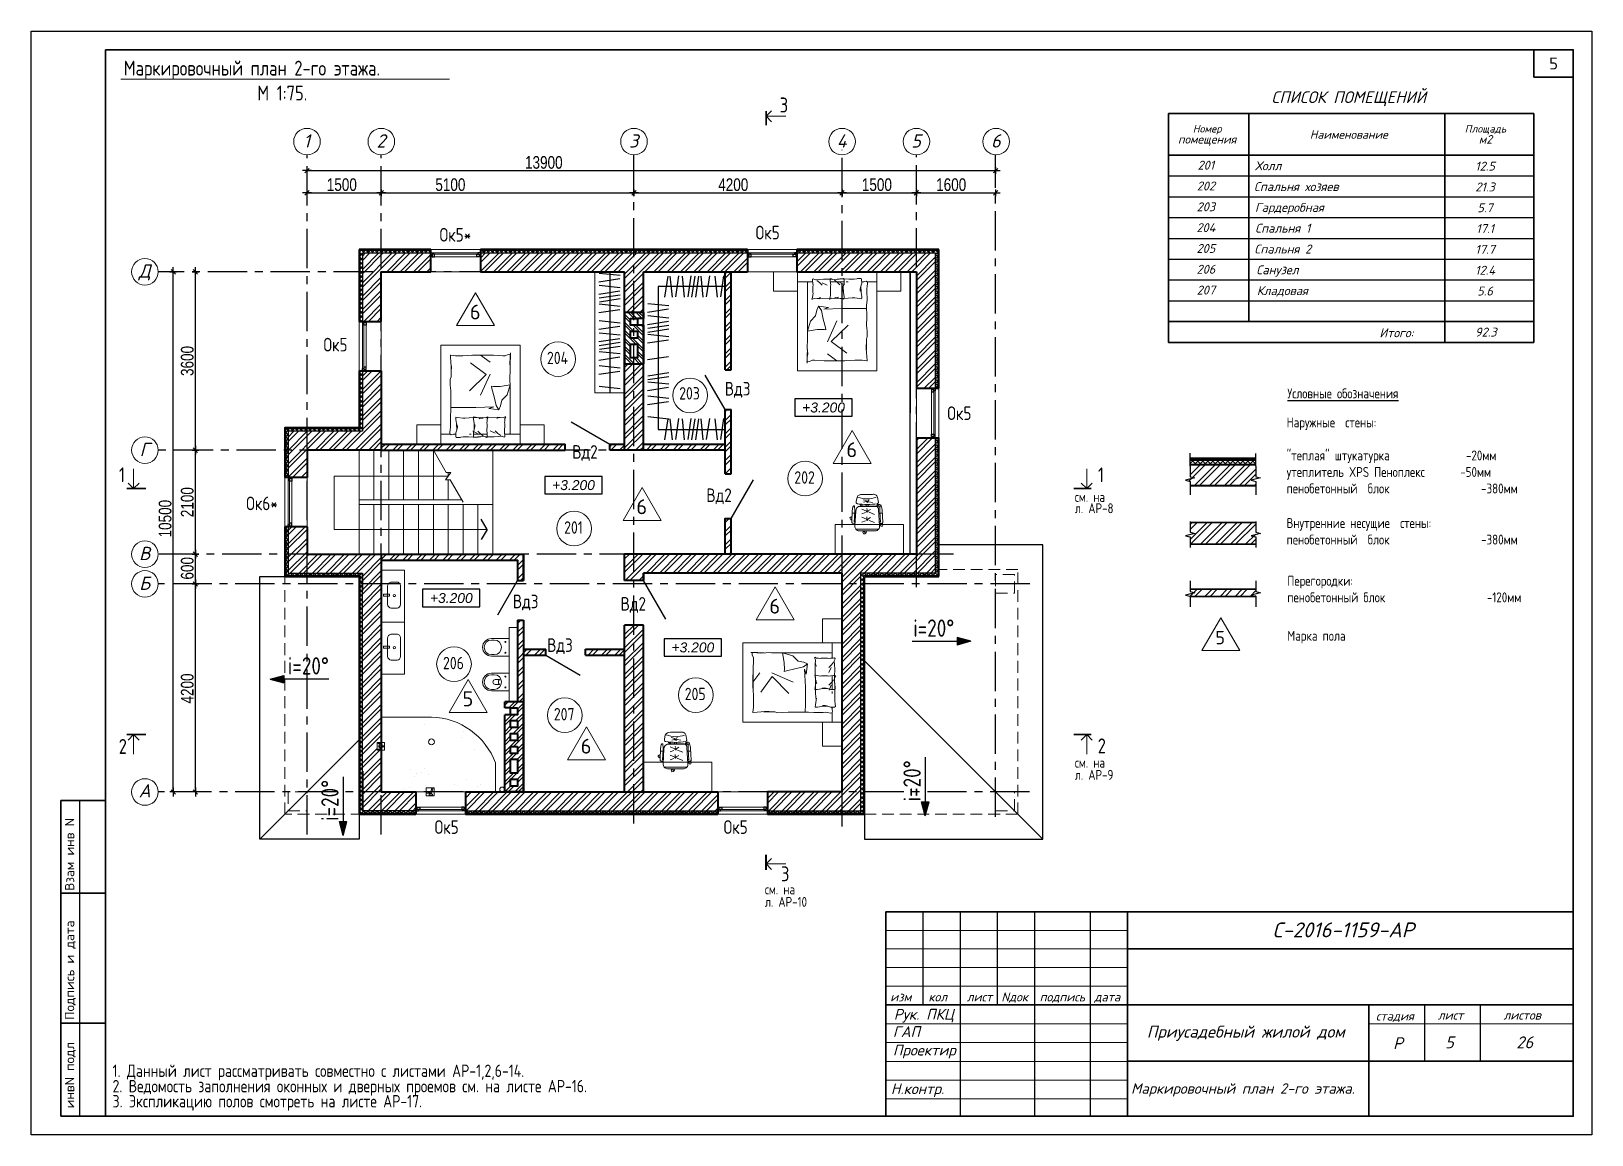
# Model space of a CAD drawing. Extents: x -12289450 to -10763036, y -7834513 to -6150123.
# Drawn here: x -11204019 to -11172519, y -7694536 to -7672261 of the extents above; entities that cross this region are included whole.
import ezdxf

# ---------------------------------------------------------------- set-up
doc = ezdxf.new("R2010")
doc.units = 0
doc.header["$LTSCALE"] = 25
doc.header["$PDMODE"] = 35
doc.linetypes.add('CENTER', pattern=[50.8, 31.75, -6.35, 6.35, -6.35])
doc.linetypes.add('HIDDEN2', pattern=[4.7625, 3.175, -1.5875])
doc.layers.get('DefPoints').update_dxf_attribs({"color": 10, "lineweight": 30})
for name, color, linetype in [('001-ПЕРЕГОРОДКИ', 5, 'Continuous'), ('003-ТЕКСТ', 7, 'Continuous'), ('004-ВСПЛИНИИ', 15, 'Continuous'), ('005-РАЗМЕРЫ', 252, 'Continuous'), ('008-ШТРИХОВКА', 252, 'Continuous'), ('010-MEBEL', 3, 'Continuous'), ('014-ОСИ', 251, 'CENTER'), ('Annotation - Text', 7, 'Continuous'), ('ArchiCAD', 7, 'Continuous'), ('EEE', 7, 'Continuous'), ('kassa', 7, 'Continuous'), ('Крыши', 7, 'Continuous'), ('Новое', 51, 'Continuous'), ('Примечания', 7, 'Continuous'), ('Текст', 7, 'Continuous'), ('Чертеж эскизный', 7, 'Continuous')]:
    doc.layers.add(name, color=color, linetype=linetype)
for name, color, linetype, lineweight in [('05_Мебель', 32, 'Continuous', 9), ('06_Сантехника', 140, 'Continuous', 9), ('4_мебель', 30, 'Continuous', 9), ('5_сантехника', 140, 'Continuous', 9), ('MEBEL', 3, 'Continuous', 40), ('text', 1, 'Continuous', 15), ('маркировка', 114, 'Continuous', 20), ('НС', 174, 'Continuous', 40), ('САНТЕХНИКА', 7, 'Continuous', 15), ('СТЕНЫ', 5, 'Continuous', 40)]:
    doc.layers.add(name, color=color, linetype=linetype, lineweight=lineweight)
doc.layers.add('Окна ArchiCAD_Ном._пера__23', color=7, linetype='Continuous', lineweight=30, true_color=0xff6600)
doc.layers.add('Окна ArchiCAD_Ном._пера__3', color=7, linetype='Continuous', lineweight=15, true_color=0xff6600)
doc.styles.add('gismo', font='isocpeui.ttf')
doc.styles.add('GOST 2.304', font='cs_gost2304.shx')
doc.styles.add('SIMP701', font='simplex701.shx')
doc.styles.get("Standard").update_dxf_attribs({"font": 'arial.ttf'})
doc.styles.add('TXT0', font='txt', dxfattribs={"width": 0.8})
doc.styles.add('ГОСТ 2.304', font='CS_Gost2304.shx')
doc.styles.add('Текстер', font='ariali.ttf')
doc.dimstyles.new('РАЗМЕРЫ', dxfattribs={"dimscale": 30, "dimtxt": 8.5, "dimasz": 0.15, "dimexe": 0, "dimexo": 0, "dimgap": 1.2, "dimtad": 1, "dimdec": 0, "dimzin": 0, "dimdsep": 46, "dimtxsty": 'TXT0', "dimblk1": 'A8MITTA', "dimblk2": 'A8MITTA', "dimsah": 1, "dimcen": 2, "dimse1": 1, "dimse2": 1, "dimadec": 0, "dimazin": 0, "dimtp": 6, "dimtm": 6, "dimtfac": 1, "dimtdec": 0, "dimtofl": 0, "dimtmove": 0, "dimatfit": 3, "dimldrblk": 'A8MITTA', "dimfxl": 0, "dimtolj": 1, "dimtzin": 0, "dimarcsym": 0})

msp = doc.modelspace()

# ---------------------------------------------------------------- texts
at = {"insert": (-11173380.8, -7672795), "char_height": 238.064, "width": 453.455, "attachment_point": 1}
msp.add_mtext('{\\Fsimplex|c0;5}', dxfattribs=at)
at = {"layer": '003-ТЕКСТ', "lineweight": 30, "style": 'SIMP701'}
for s, height, p in [('Взам инв N', 187.5, (-11203150.1, -7689612.9)), ('Подпись и дата', 187.497, (-11203150.1, -7692218.2)), ('инвN подл', 187.5, (-11203150.1, -7694001.6))]:
    msp.add_text(s, height=height, rotation=90, dxfattribs=at).set_placement(p)
at = {"layer": '005-РАЗМЕРЫ', "color": 0, "ltscale": 75, "char_height": 200, "width": 6942.743, "attachment_point": 1, "style": 'ГОСТ 2.304'}
for s, insert in [('{\\LУсловные обозначения}', (-11178663.7, -7679473.1)), ('Наружные  стены:\\P\\P"теплая" штукатурка               -20мм\\Pутеплитель XPS Пеноплекс       -50мм\\Pпенобетонный  блок                  -380мм\\P ', (-11178678.7, -7680057.7)), ('Внутренние несущие  стены:\\Pпенобетонный  блок                  -380мм\\P ', (-11178678.7, -7682088.8)), ('Перегородки:          \\Pпенобетонный блок                    -120мм', (-11178663.7, -7683254.9)), ('Марка пола', (-11178663.7, -7684364.4))]:
    msp.add_mtext(s, dxfattribs=dict(at, insert=insert))
at = {"layer": 'Annotation - Text', "color": 0, "lineweight": 25}
for s, height, style, p in [('Маркировочный план 2-го этажа.', 300, 'GOST 2.304', (-11202150.7, -7673156.3)), ('М 1:75.', 300, 'GOST 2.304', (-11199454.6, -7673659.6)), ('Ок5', 275, 'GOST 2.304', (-11189397.1, -7676463)), ('Ок5*', 275, 'GOST 2.304', (-11195775.8, -7676507.9)), ('Ок5', 275, 'GOST 2.304', (-11198120.6, -7678725.5)), ('Вд3', 275, 'GOST 2.304', (-11190018.9, -7679615)), ('Ок5', 275, 'GOST 2.304', (-11185527.8, -7680109.5)), ('Вд2', 275, 'GOST 2.304', (-11193097.6, -7680890.5)), ('Вд2', 275, 'GOST 2.304', (-11190390.9, -7681765.5)), ('Ок6*', 275, 'GOST 2.304', (-11199678.8, -7681929.9)), ('Вд3', 275, 'GOST 2.304', (-11194296.7, -7683908.2)), ('Вд2', 275, 'GOST 2.304', (-11192122, -7683957.1)), ('Вд3', 275, 'GOST 2.304', (-11193604.5, -7684789.6)), ('Ок5', 275, 'GOST 2.304', (-11195876.5, -7688462.8)), ('Ок5', 275, 'GOST 2.304', (-11190042.4, -7688462.8)), ('С-2016-1159-АР', 300.621, 'gismo', (-11178962.3, -7690550.6)), ('изм', 180.37, 'gismo', (-11186680.8, -7691844.1)), ('кол', 180.37, 'gismo', (-11185908.2, -7691844.1)), ('лист', 180.37, 'gismo', (-11185135.7, -7691844.1)), ('Nдок', 180.37, 'gismo', (-11184436.7, -7691844.1)), ('подпись', 180.37, 'gismo', (-11183664.1, -7691844.1)), ('дата', 180.37, 'gismo', (-11182560.4, -7691844.1)), ('Рук. ПКЦ', 216.45, 'gismo', (-11186607.2, -7692211.7)), ('стадия', 180.37, 'gismo', (-11176876.5, -7692230)), ('лист', 180.37, 'gismo', (-11175625.7, -7692211.7)), ('листов', 180.37, 'gismo', (-11174301.3, -7692211.7)), ('ГАП', 216.45, 'gismo', (-11186625.6, -7692560.9)), ('Приусадебный жилой дом', 240.497, 'gismo', (-11181499.9, -7692575.3)), ('Р', 240.5, 'gismo', (-11176529.4, -7692807.1)), ('5', 240.5, 'gismo', (-11175478.3, -7692790.5)), ('26', 240.5, 'gismo', (-11174041.4, -7692790.5)), ('Проектир', 216.45, 'gismo', (-11186625.6, -7692935.9)), ('1. Данный лист рассматривать совместно с листами АР-1,2,6-14.', 250, 'GOST 2.304', (-11202376.3, -7693368.8)), ('2. Ведомость заполнения оконных и дверных проемов см. на листе АР-16.', 250, 'GOST 2.304', (-11202376.3, -7693679.2)), ('Н.контр.', 216.45, 'gismo', (-11186666.8, -7693715.8)), ('Маркировочный план 2-го этажа.', 210.938, 'gismo', (-11181818.7, -7693707.7)), ('3. Экспликацию полов смотреть на листе АР-17.', 250, 'GOST 2.304', (-11202376.3, -7693983.3))]:
    msp.add_text(s, height=height, dxfattribs=dict(at, style=style)).set_placement(p)
at = {"layer": 'Annotation - Text', "color": 0, "lineweight": 25, "char_height": 268.3, "attachment_point": 2, "style": 'gismo'}
for s, insert in [('1', (-11198457.9, -7674341.4)), ('2', (-11196957.9, -7674341.4)), ('3', (-11191857.9, -7674341.4)), ('4', (-11187657.9, -7674341.4)), ('5', (-11186157.9, -7674341.4)), ('6', (-11184547.9, -7674341.4)), ('Д', (-11201729.1, -7676968.4)), ('Г', (-11201729.1, -7680568.4)), ('В', (-11201729.1, -7682668.4)), ('Б', (-11201729.1, -7683268.4)), ('A', (-11201729.1, -7687457.2))]:
    msp.add_mtext(s, dxfattribs=dict(at, insert=insert))
at = {"layer": 'Annotation - Text', "color": 1, "linetype": 'Continuous', "lineweight": 30, "char_height": 250, "attachment_point": 2, "style": 'ГОСТ 2.304'}
for s, insert in [('204', (-11193394.6, -7678730.8)), ('203', (-11190730.8, -7679445.5)), ('202', (-11188408, -7681143.5)), ('201', (-11193073.2, -7682153.4)), ('206', (-11195496, -7684889.8)), ('205', (-11190616.5, -7685513.6)), ('207', (-11193261.2, -7685921.5))]:
    msp.add_mtext(s, dxfattribs=dict(at, insert=insert))
at = {"layer": 'ArchiCAD', "color": 7, "linetype": 'Continuous', "lineweight": 40, "insert": (-11178984.6, -7673475.2), "char_height": 235.837, "width": 19328.675, "attachment_point": 1}
msp.add_mtext('{\\fISOCPEUR|b0|i1|c204|p34;СПИСОК\\fISOCPEUR|b0|i1|c0|p34; \\fISOCPEUR|b0|i1|c204|p34;ПОМЕЩЕНИЙ}', dxfattribs=at)
at = {"layer": 'ArchiCAD', "color": 7, "linetype": 'Continuous', "lineweight": 35, "attachment_point": 2}
for s, insert, char_height in [('{\\fISOCPEUR|b1|i1|c204|p34;Номер}', (-11180282.6, -7674152.4), 154.366), ('{\\fISOCPEUR|b0|i1|c204|p34;Наименование}', (-11177424.1, -7674261.7), 171.518), ('{\\fISOCPEUR|b1|i1|c204|p34;Площадь}', (-11174666, -7674152.4), 154.366), ('{\\fISOCPEUR|b1|i1|c204|p34;помещения}', (-11180282.6, -7674357.7), 171.518), ('{\\fISOCPEUR|b1|i1|c204|p34;м2}', (-11174666, -7674357.7), 171.518), ('{\\fISOCPEUR|b1|i1|c0|p34;201}', (-11180308.2, -7674875.3), 180), ('{\\fISOCPEUR|b0|i1|c204|p34;Холл}', (-11179050.7, -7674887.5), 180), ('{\\fISOCPEUR|b1|i1|c0|p34;12.5}', (-11174673.5, -7674894.9), 180), ('{\\fISOCPEUR|b1|i1|c0|p34;202}', (-11180308.2, -7675295.4), 180), ('{\\fISOCPEUR|b0|i1|c204|p34;Спальня хозяев}', (-11178483.5, -7675307.6), 180), ('{\\fISOCPEUR|b1|i1|c0|p34;21.3}', (-11174673.5, -7675315), 180), ('{\\fISOCPEUR|b1|i1|c0|p34;203}', (-11180308.2, -7675715.6), 180), ('{\\fISOCPEUR|b0|i1|c204|p34;Гардеробная}', (-11178621.9, -7675727.7), 180), ('{\\fISOCPEUR|b1|i1|c0|p34;5.7}', (-11174673.5, -7675735.2), 180), ('{\\fISOCPEUR|b1|i1|c0|p34;204}', (-11180308.2, -7676135.7), 180), ('{\\fISOCPEUR|b0|i1|c204|p34;Спальня\\fISOCPEUR|b0|i1|c0|p34; 1}', (-11178755.8, -7676147.9), 180), ('{\\fISOCPEUR|b1|i1|c0|p34;17.1}', (-11174673.5, -7676155.3), 180), ('{\\fISOCPEUR|b1|i1|c0|p34;205}', (-11180308.2, -7676555.9), 180), ('{\\fISOCPEUR|b0|i1|c204|p34;Спальня\\fISOCPEUR|b0|i1|c0|p34; 2}', (-11178755.8, -7676568), 180), ('{\\fISOCPEUR|b1|i1|c0|p34;17.7}', (-11174673.5, -7676575.5), 180), ('{\\fISOCPEUR|b1|i1|c0|p34;206}', (-11180308.2, -7676976), 180), ('{\\fISOCPEUR|b0|i1|c204|p34;Санузел}', (-11178864, -7676988.2), 180), ('{\\fISOCPEUR|b1|i1|c0|p34;12.4}', (-11174673.5, -7676995.6), 180), ('{\\fISOCPEUR|b1|i1|c0|p34;207}', (-11180308.2, -7677396.2), 180), ('{\\fISOCPEUR|b0|i1|c204|p34;Кладовая}', (-11178764.6, -7677408.3), 180), ('{\\fISOCPEUR|b1|i1|c0|p34;5.6}', (-11174673.5, -7677415.8), 180), ('{\\fISOCPEUR|b0|i1|c204|p34;Итого:}', (-11176460.7, -7678258.8), 180), ('{\\fISOCPEUR|b1|i1|c0|p34;92\\fISOCPEUR|b1|i1|c204|p34;.\\fISOCPEUR|b1|i1|c0|p34;3}', (-11174657.9, -7678244.7), 180)]:
    msp.add_mtext(s, dxfattribs=dict(at, insert=insert, char_height=char_height))
at = {"layer": 'маркировка', "char_height": 300, "attachment_point": 2, "style": 'GOST 2.304'}
for s, insert in [('{\\fISOCPEUR|b0|i0|c0|p34;6}', (-11195056.5, -7677778.7)), ('{\\fISOCPEUR|b0|i0|c0|p34;6}', (-11187455.1, -7680559.2)), ('{\\fISOCPEUR|b0|i0|c0|p34;6}', (-11191694.9, -7681710)), ('{\\fISOCPEUR|b0|i0|c0|p34;6}', (-11189010.5, -7683716.4)), ('{\\fISOCPEUR|b0|i0|c0|p34;5}', (-11195204.3, -7685586.4)), ('{\\fISOCPEUR|b0|i0|c0|p34;6}', (-11192817.9, -7686542.3))]:
    msp.add_mtext(s, dxfattribs=dict(at, insert=insert))
at = {"layer": 'маркировка', "lineweight": 25, "insert": (-11180019.8, -7684365.6), "char_height": 270, "attachment_point": 2, "style": 'gismo'}
msp.add_mtext('{\\fISOCPEUR|b0|i0|c204|p34;5}', dxfattribs=at)
at = {"layer": 'Примечания', "color": 7, "lineweight": 25, "attachment_point": 4}
for s, insert, char_height in [('{\\fGOST 2.304 type A|b0|i0|c0|p34;3}', (-11188910, -7673750.1), 300), ('{\\fGOST 2.304 type A|b0|i0|c0|p34;1}', (-11202246.9, -7681214.9), 300), ('{\\fGOST 2.304 type A|b0|i0|c0|p34;1}', (-11182486.3, -7681214.9), 300), ('{\\fGOST 2.304 type A|b0|i0|c204|p34;л. АР-\\fGOST 2.304 type A|b0|i0|c0|p34;8}', (-11182954.1, -7681890.1), 200), ('{\\fGOST 2.304 type A|b0|i0|c204|p34;см. на}', (-11182954.1, -7681661.4), 200), ('{\\fGOST 2.304 type A|b0|i0|c0|p34;2}', (-11202252.3, -7686697.6), 300), ('{\\fGOST 2.304 type A|b0|i0|c0|p34;2}', (-11182491.6, -7686686.1), 300), ('{\\fGOST 2.304 type A|b0|i0|c204|p34;л. АР-\\fGOST 2.304 type A|b0|i0|c0|p34;9}', (-11182954.1, -7687271.4), 200), ('{\\fGOST 2.304 type A|b0|i0|c204|p34;см. на}', (-11182954.1, -7687025.8), 200), ('{\\fGOST 2.304 type A|b0|i0|c0|p34;3}', (-11188884.9, -7689269.1), 300), ('{\\fGOST 2.304 type A|b0|i0|c204|p34;л. АР-\\fGOST 2.304 type A|b0|i0|c0|p34;10}', (-11189210.2, -7689835.3), 200), ('{\\fGOST 2.304 type A|b0|i0|c204|p34;см. на}', (-11189210.2, -7689583.9), 200)]:
    msp.add_mtext(s, dxfattribs=dict(at, insert=insert, char_height=char_height))
at = {"layer": 'Текст', "linetype": 'Continuous', "lineweight": 25, "ltscale": 100}
for rotation, style, p in [(360, 'ГОСТ 2.304', (-11186215.2, -7684484.2)), (360, 'ГОСТ 2.304', (-11198838.4, -7685246)), (90, 'GOST 2.304', (-11186063.2, -7687806.6)), (90, 'GOST 2.304', (-11197814, -7688201))]:
    msp.add_text('i=20%%D', height=350, rotation=rotation, dxfattribs=dict(at, style=style)).set_placement(p)

# ---------------------------------------------------------------- blocks, each defined once
blk = doc.blocks.new('A8MITTA', base_point=(3180, 3140))
for p, q in [((3170, 3130), (3190, 3150)), ((3180, 3155), (3180, 3125)), ((3160, 3140), (3200, 3140))]:
    blk.add_line(p, q)
blk = doc.blocks.new('*D48')
at = {"layer": '005-РАЗМЕРЫ', "color": 0, "lineweight": -2, "ltscale": 1.2, "transparency": 16777216}
blk.add_line((-11196947, -7675524), (-11191856, -7675524), dxfattribs=at)
at = {"layer": 'DefPoints', "color": 0, "ltscale": 1.2, "transparency": 16777216}
for p in [(-11191852, -7675524), (-11196952, -7675693), (-11191852, -7675693)]:
    blk.add_point(p, dxfattribs=at)
at = {"layer": '005-РАЗМЕРЫ', "color": 0, "lineweight": -2, "ltscale": 1.2, "transparency": 16777216, "xscale": 4.5, "yscale": 4.5, "zscale": 4.5, "rotation": 180}
blk.add_blockref('A8MITTA', (-11196952, -7675524), dxfattribs=at)
at = {"layer": '005-РАЗМЕРЫ', "color": 0, "lineweight": -2, "ltscale": 1.2, "transparency": 16777216, "xscale": 4.5, "yscale": 4.5, "zscale": 4.5}
blk.add_blockref('A8MITTA', (-11191852, -7675524), dxfattribs=at)
at = {"layer": '005-РАЗМЕРЫ', "color": 0, "ltscale": 1.2, "transparency": 16777216, "insert": (-11195558, -7675360), "char_height": 255, "attachment_point": 5, "style": 'TXT0'}
blk.add_mtext('\\A1;5100', dxfattribs=at)
blk = doc.blocks.new('*D49')
at = {"layer": '005-РАЗМЕРЫ', "color": 0, "lineweight": -2, "ltscale": 1.2, "transparency": 16777216}
blk.add_line((-11198447, -7675074), (-11184556, -7675074), dxfattribs=at)
at = {"layer": 'DefPoints', "color": 0, "ltscale": 1.2, "transparency": 16777216}
for p in [(-11184552, -7675074), (-11198452, -7676020), (-11184552, -7676238)]:
    blk.add_point(p, dxfattribs=at)
at = {"layer": '005-РАЗМЕРЫ', "color": 0, "lineweight": -2, "ltscale": 1.2, "transparency": 16777216, "xscale": 4.5, "yscale": 4.5, "zscale": 4.5, "rotation": 180}
blk.add_blockref('A8MITTA', (-11198452, -7675074), dxfattribs=at)
at = {"layer": '005-РАЗМЕРЫ', "color": 0, "lineweight": -2, "ltscale": 1.2, "transparency": 16777216, "xscale": 4.5, "yscale": 4.5, "zscale": 4.5}
blk.add_blockref('A8MITTA', (-11184552, -7675074), dxfattribs=at)
at = {"layer": '005-РАЗМЕРЫ', "color": 0, "ltscale": 1.2, "transparency": 16777216, "insert": (-11193672, -7674911), "char_height": 255, "attachment_point": 5, "style": 'TXT0'}
blk.add_mtext('\\A1;13900', dxfattribs=at)
blk = doc.blocks.new('*D50')
at = {"layer": '005-РАЗМЕРЫ', "color": 0, "lineweight": -2, "ltscale": 1.2, "transparency": 16777216}
blk.add_line((-11198447, -7675524), (-11196956, -7675524), dxfattribs=at)
at = {"layer": 'DefPoints', "color": 0, "ltscale": 1.2, "transparency": 16777216}
for p in [(-11196952, -7675524), (-11198452, -7675693), (-11196952, -7675693)]:
    blk.add_point(p, dxfattribs=at)
at = {"layer": '005-РАЗМЕРЫ', "color": 0, "lineweight": -2, "ltscale": 1.2, "transparency": 16777216, "xscale": 4.5, "yscale": 4.5, "zscale": 4.5, "rotation": 180}
blk.add_blockref('A8MITTA', (-11198452, -7675524), dxfattribs=at)
at = {"layer": '005-РАЗМЕРЫ', "color": 0, "lineweight": -2, "ltscale": 1.2, "transparency": 16777216, "xscale": 4.5, "yscale": 4.5, "zscale": 4.5}
blk.add_blockref('A8MITTA', (-11196952, -7675524), dxfattribs=at)
at = {"layer": '005-РАЗМЕРЫ', "color": 0, "ltscale": 1.2, "transparency": 16777216, "insert": (-11197749, -7675360), "char_height": 255, "attachment_point": 5, "style": 'TXT0'}
blk.add_mtext('\\A1;1500', dxfattribs=at)
blk = doc.blocks.new('*D51')
at = {"layer": '005-РАЗМЕРЫ', "color": 0, "lineweight": -2, "ltscale": 1.2, "transparency": 16777216}
blk.add_line((-11191847, -7675524), (-11187656, -7675524), dxfattribs=at)
at = {"layer": 'DefPoints', "color": 0, "ltscale": 1.2, "transparency": 16777216}
for p in [(-11187652, -7675524), (-11191852, -7675693), (-11187652, -7675693)]:
    blk.add_point(p, dxfattribs=at)
at = {"layer": '005-РАЗМЕРЫ', "color": 0, "lineweight": -2, "ltscale": 1.2, "transparency": 16777216, "xscale": 4.5, "yscale": 4.5, "zscale": 4.5, "rotation": 180}
blk.add_blockref('A8MITTA', (-11191852, -7675524), dxfattribs=at)
at = {"layer": '005-РАЗМЕРЫ', "color": 0, "lineweight": -2, "ltscale": 1.2, "transparency": 16777216, "xscale": 4.5, "yscale": 4.5, "zscale": 4.5}
blk.add_blockref('A8MITTA', (-11187652, -7675524), dxfattribs=at)
at = {"layer": '005-РАЗМЕРЫ', "color": 0, "ltscale": 1.2, "transparency": 16777216, "insert": (-11189848, -7675360), "char_height": 255, "attachment_point": 5, "style": 'TXT0'}
blk.add_mtext('\\A1;4200', dxfattribs=at)
blk = doc.blocks.new('*D52')
at = {"layer": '005-РАЗМЕРЫ', "color": 0, "lineweight": -2, "ltscale": 1.2, "transparency": 16777216}
blk.add_line((-11187647, -7675524), (-11186156, -7675524), dxfattribs=at)
at = {"layer": 'DefPoints', "color": 0, "ltscale": 1.2, "transparency": 16777216}
for p in [(-11186152, -7675524), (-11187652, -7675693), (-11186152, -7675693)]:
    blk.add_point(p, dxfattribs=at)
at = {"layer": '005-РАЗМЕРЫ', "color": 0, "lineweight": -2, "ltscale": 1.2, "transparency": 16777216, "xscale": 4.5, "yscale": 4.5, "zscale": 4.5, "rotation": 180}
blk.add_blockref('A8MITTA', (-11187652, -7675524), dxfattribs=at)
at = {"layer": '005-РАЗМЕРЫ', "color": 0, "lineweight": -2, "ltscale": 1.2, "transparency": 16777216, "xscale": 4.5, "yscale": 4.5, "zscale": 4.5}
blk.add_blockref('A8MITTA', (-11186152, -7675524), dxfattribs=at)
at = {"layer": '005-РАЗМЕРЫ', "color": 0, "ltscale": 1.2, "transparency": 16777216, "insert": (-11186949, -7675360), "char_height": 255, "attachment_point": 5, "style": 'TXT0'}
blk.add_mtext('\\A1;1500', dxfattribs=at)
blk = doc.blocks.new('*D53')
at = {"layer": '005-РАЗМЕРЫ', "color": 0, "lineweight": -2, "ltscale": 1.2, "transparency": 16777216}
blk.add_line((-11186147, -7675524), (-11184556, -7675524), dxfattribs=at)
at = {"layer": 'DefPoints', "color": 0, "ltscale": 1.2, "transparency": 16777216}
for p in [(-11184552, -7675524), (-11186152, -7675693), (-11184552, -7675658)]:
    blk.add_point(p, dxfattribs=at)
at = {"layer": '005-РАЗМЕРЫ', "color": 0, "lineweight": -2, "ltscale": 1.2, "transparency": 16777216, "xscale": 4.5, "yscale": 4.5, "zscale": 4.5, "rotation": 180}
blk.add_blockref('A8MITTA', (-11186152, -7675524), dxfattribs=at)
at = {"layer": '005-РАЗМЕРЫ', "color": 0, "lineweight": -2, "ltscale": 1.2, "transparency": 16777216, "xscale": 4.5, "yscale": 4.5, "zscale": 4.5}
blk.add_blockref('A8MITTA', (-11184552, -7675524), dxfattribs=at)
at = {"layer": '005-РАЗМЕРЫ', "color": 0, "ltscale": 1.2, "transparency": 16777216, "insert": (-11185449, -7675360), "char_height": 255, "attachment_point": 5, "style": 'TXT0'}
blk.add_mtext('\\A1;1600', dxfattribs=at)
blk = doc.blocks.new('*D54')
at = {"layer": '005-РАЗМЕРЫ', "color": 0, "lineweight": -2, "ltscale": 1.2, "transparency": 16777216}
blk.add_line((-11200705, -7687613), (-11200705, -7683422), dxfattribs=at)
at = {"layer": 'DefPoints', "color": 0, "ltscale": 1.2, "transparency": 16777216}
for p in [(-11200705, -7683417), (-11200637, -7683417), (-11200654, -7687617)]:
    blk.add_point(p, dxfattribs=at)
at = {"layer": '005-РАЗМЕРЫ', "color": 0, "lineweight": -2, "ltscale": 1.2, "transparency": 16777216, "xscale": 4.5, "yscale": 4.5, "zscale": 4.5}
for p, rotation in [((-11200705, -7683417), 90), ((-11200705, -7687617), 270)]:
    blk.add_blockref('A8MITTA', p, dxfattribs=dict(at, rotation=rotation))
at = {"layer": '005-РАЗМЕРЫ', "color": 0, "ltscale": 1.2, "transparency": 16777216, "insert": (-11200868, -7685528), "char_height": 255, "attachment_point": 5, "rotation": 90, "style": 'TXT0'}
blk.add_mtext('\\A1;4200', dxfattribs=at)
blk = doc.blocks.new('*D55')
at = {"layer": '005-РАЗМЕРЫ', "color": 0, "lineweight": -2, "ltscale": 1.2, "transparency": 16777216}
blk.add_line((-11201152, -7687613), (-11201152, -7677122), dxfattribs=at)
at = {"layer": 'DefPoints', "color": 0, "ltscale": 1.2, "transparency": 16777216}
for p in [(-11201152, -7677117), (-11200975, -7677117), (-11201027, -7687617)]:
    blk.add_point(p, dxfattribs=at)
at = {"layer": '005-РАЗМЕРЫ', "color": 0, "lineweight": -2, "ltscale": 1.2, "transparency": 16777216, "xscale": 4.5, "yscale": 4.5, "zscale": 4.5}
for p, rotation in [((-11201152, -7677117), 90), ((-11201152, -7687617), 270)]:
    blk.add_blockref('A8MITTA', p, dxfattribs=dict(at, rotation=rotation))
at = {"layer": '005-РАЗМЕРЫ', "color": 0, "ltscale": 1.2, "transparency": 16777216, "insert": (-11201315, -7682100), "char_height": 255, "attachment_point": 5, "rotation": 90, "style": 'TXT0'}
blk.add_mtext('\\A1;10500', dxfattribs=at)
blk = doc.blocks.new('*D56')
at = {"layer": '005-РАЗМЕРЫ', "color": 0, "lineweight": -2, "ltscale": 1.2, "transparency": 16777216}
blk.add_line((-11200705, -7683413), (-11200705, -7682822), dxfattribs=at)
at = {"layer": 'DefPoints', "color": 0, "ltscale": 1.2, "transparency": 16777216}
for p in [(-11200891, -7682817), (-11200705, -7682817), (-11200891, -7683417)]:
    blk.add_point(p, dxfattribs=at)
at = {"layer": '005-РАЗМЕРЫ', "color": 0, "lineweight": -2, "ltscale": 1.2, "transparency": 16777216, "xscale": 4.5, "yscale": 4.5, "zscale": 4.5}
for p, rotation in [((-11200705, -7682817), 90), ((-11200705, -7683417), 270)]:
    blk.add_blockref('A8MITTA', p, dxfattribs=dict(at, rotation=rotation))
at = {"layer": '005-РАЗМЕРЫ', "color": 0, "ltscale": 1.2, "transparency": 16777216, "insert": (-11200868, -7683102), "char_height": 255, "attachment_point": 5, "rotation": 90, "style": 'TXT0'}
blk.add_mtext('\\A1;600', dxfattribs=at)
blk = doc.blocks.new('*D57')
at = {"layer": '005-РАЗМЕРЫ', "color": 0, "lineweight": -2, "ltscale": 1.2, "transparency": 16777216}
blk.add_line((-11200705, -7682813), (-11200705, -7680722), dxfattribs=at)
at = {"layer": 'DefPoints', "color": 0, "ltscale": 1.2, "transparency": 16777216}
for p in [(-11200705, -7680717), (-11200554, -7680717), (-11200891, -7682817)]:
    blk.add_point(p, dxfattribs=at)
at = {"layer": '005-РАЗМЕРЫ', "color": 0, "lineweight": -2, "ltscale": 1.2, "transparency": 16777216, "xscale": 4.5, "yscale": 4.5, "zscale": 4.5}
for p, rotation in [((-11200705, -7680717), 90), ((-11200705, -7682817), 270)]:
    blk.add_blockref('A8MITTA', p, dxfattribs=dict(at, rotation=rotation))
at = {"layer": '005-РАЗМЕРЫ', "color": 0, "ltscale": 1.2, "transparency": 16777216, "insert": (-11200868, -7681767), "char_height": 255, "attachment_point": 5, "rotation": 90, "style": 'TXT0'}
blk.add_mtext('\\A1;2100', dxfattribs=at)
blk = doc.blocks.new('*D58')
at = {"layer": '005-РАЗМЕРЫ', "color": 0, "lineweight": -2, "ltscale": 1.2, "transparency": 16777216}
blk.add_line((-11200705, -7680713), (-11200705, -7677122), dxfattribs=at)
at = {"layer": 'DefPoints', "color": 0, "ltscale": 1.2, "transparency": 16777216}
for p in [(-11200705, -7677117), (-11200505, -7677117), (-11200554, -7680717)]:
    blk.add_point(p, dxfattribs=at)
at = {"layer": '005-РАЗМЕРЫ', "color": 0, "lineweight": -2, "ltscale": 1.2, "transparency": 16777216, "xscale": 4.5, "yscale": 4.5, "zscale": 4.5}
for p, rotation in [((-11200705, -7677117), 90), ((-11200705, -7680717), 270)]:
    blk.add_blockref('A8MITTA', p, dxfattribs=dict(at, rotation=rotation))
at = {"layer": '005-РАЗМЕРЫ', "color": 0, "ltscale": 1.2, "transparency": 16777216, "insert": (-11200868, -7678917), "char_height": 255, "attachment_point": 5, "rotation": 90, "style": 'TXT0'}
blk.add_mtext('\\A1;3600', dxfattribs=at)
blk = doc.blocks.new('*U20')
at = {"layer": '05_Мебель'}
for points in [[(900, -2000), (-700, -2000), (-700, 0), (900, 0)], [(206, -533), (244, -550), (255, -546), (239, -513), (235, -469), (231, -427), (235, -414), (236, -396), (236, -352), (233, -292), (229, -265), (234, -230), (239, -172), (241, -145), (225, -135), (184, -155), (21, -143), (-138, -147), (-247, -148), (-297, -143), (-309, -138), (-335, -136), (-387, -133), (-395, -153), (-397, -231), (-378, -290), (-383, -415), (-396, -499), (-398, -535), (-393, -545), (-353, -539), (-258, -523), (-125, -535), (99, -538)], [(561, -538), (599, -555), (610, -551), (594, -518), (590, -474), (586, -432), (590, -419), (591, -401), (591, -357), (588, -297), (584, -270), (589, -236), (594, -177), (596, -150), (580, -140), (539, -160), (376, -149), (217, -152), (108, -154), (58, -149), (46, -144), (20, -141), (-32, -138), (-40, -158), (-42, -236), (-23, -295), (-28, -420), (-41, -504), (-43, -540), (-38, -550), (2, -544), (97, -528), (230, -540), (454, -543)]]:
    blk.add_lwpolyline(points, close=True, dxfattribs=at)
for points in [[(-700, -200), (-502, -200)], [(700, -1200), (697, -1286), (697, -1398), (700, -1424), (703, -1465), (702, -1540), (694, -1655), (702, -1718), (703, -1788), (705, -1842), (700, -1569), (703, -1697), (705, -1742), (706, -1789), (708, -1816), (659, -1813), (597, -1785), (555, -1787), (361, -1797), (156, -1799), (-89, -1791), (314, -1797), (25, -1800), (-59, -1794), (-153, -1790), (-256, -1787), (-406, -1787), (-498, -1800), (-504, -1793), (-494, -1631), (-485, -1564), (-487, -1470), (-493, -1585), (-493, -1480), (-491, -1358), (-510, -1306), (-508, -1193), (-496, -1085), (-499, -915), (-496, -677), (-504, -573), (-503, -383), (-501, -337), (-507, -294), (-516, -234), (-515, -208), (-488, -191), (-447, -199), (-396, -205)], [(-441, -200), (-396, -200)], [(-378, -290), (-365, -343), (-366, -394)], [(-84, -200), (-121, -200)], [(44, -218), (-56, -262)], [(236, -200), (-41, -200)], [(-23, -295), (-10, -348), (-11, -399)], [(45, -264), (100, -210), (155, -170)], [(400, -223), (299, -267)], [(400, -269), (455, -215), (510, -175)], [(592, -200), (900, -200)], [(-258, -523), (-213, -516)], [(146, -536), (116, -531), (78, -511)], [(97, -528), (142, -522)], [(501, -541), (471, -536), (433, -516)], [(700, -1200), (639, -995), (533, -888), (509, -775), (475, -695), (271, -724), (371, -756), (9, -741), (-338, -738), (-497, -743)], [(700, -1200), (501, -1166), (362, -1163), (325, -1169), (333, -1123), (379, -953), (416, -778), (475, -695)], [(-121, -1077), (218, -1410), (-97, -1640)], [(297, -1416), (104, -989)], [(104, -1800), (295, -1657)]]:
    blk.add_lwpolyline(points, dxfattribs=at)
blk.add_lwpolyline([(592, -200), (670, -200, -0.414214), (700, -230), (700, -1200)], format="xyb", dxfattribs=at)
blk = doc.blocks.new('роза')
at = {"layer": 'САНТЕХНИКА', "linetype": 'Continuous', "ltscale": 0.4}
for p, q in [((8605, -236955), (10205, -236955)), ((8605, -236955), (8605, -237569)), ((10205, -236955), (10205, -237362)), ((8605, -237624), (8605, -238005)), ((8605, -238005), (9308, -238005))]:
    blk.add_line(p, q, dxfattribs=at)
for points in [[(9233, -236903), (9344, -236903), (9344, -237013), (9233, -237013)], [(8548, -237651), (8650, -237651), (8650, -237541), (8548, -237541)]]:
    blk.add_lwpolyline(points, close=True, dxfattribs=at)
for points in [[(8979, -237949, 0, 0, -0.846526), (8870, -237313, 0.05, 0.05, 0), (9255, -237202, 0.05, 0.05, 0.05372), (9523, -237101, 0.05, 0.05, -0.096992), (9831, -237010, 0.05, 0.05, -0.574349), (10102, -237460, 0.05, 0.05, -0.136703), (9714, -237820, 0.05, 0.05, -0.380662), (9563, -237780, 0.05, 0.05, 0.414485), (9412, -237746, 0.05, 0.05, -0.169361), (9088, -237939, 0.05, 0.05, -0.088603)], [(9005, -237895, 0, 0, -0.960693), (8922, -237355, 0.05, 0.05, 0), (9276, -237268, 0.05, 0.05, 0.042303), (9576, -237167, 0.05, 0.05, -0.162407), (9887, -237144, 0.05, 0.05, -0.367548), (9997, -237362, 0.05, 0.05, -0.204221), (9709, -237723, 0.05, 0.05, -0.318406), (9598, -237703, 0.05, 0.05, 0.378033), (9375, -237695, 0.05, 0.05, -0.122857), (9073, -237884, 0.05, 0.05, -0.044484)]]:
    blk.add_lwpolyline(points, format="xyseb", close=True, dxfattribs=at)
at = {"layer": 'САНТЕХНИКА', "linetype": 'Continuous', "ltscale": 0.4, "const_width": 0.05}
for points in [[(8650, -237622), (8650, -237323, -0.349533), (8905, -237013, -0.028168)], [(8905, -237013, -0.103338), (8980, -237011, -0.319501), (9052, -237091, 0.06599), (9068, -237172, 0.186262), (9109, -237223, 0.157206), (9169, -237227, 0.708159)], [(9744, -237023, -0.175876), (9994, -237019, -0.481491), (10102, -237460, 0.275149)]]:
    blk.add_lwpolyline(points, format="xyb", dxfattribs=at)
at = {"layer": 'САНТЕХНИКА', "linetype": 'Continuous', "ltscale": 0.4}
for points in [[(9257, -236937), (9240, -236937), (9240, -236964), (9257, -236964), (9257, -236952)], [(9248, -236937), (9293, -236937)], [(9297, -236952), (9257, -236952)], [(9293, -236923), (9275, -236923), (9275, -236908), (9320, -236908), (9320, -236923)], [(9293, -236908), (9309, -236908)], [(9293, -236937), (9293, -236923)], [(9315, -237013), (9297, -236952)], [(9320, -236923), (9309, -236923)], [(9309, -236923), (9309, -236937)], [(9309, -236937), (9331, -237013)], [(8589, -237557), (8560, -237557), (8560, -237541), (8605, -237541), (8605, -237557)], [(8589, -237541), (8605, -237541), (8605, -237569)], [(8589, -237568), (8589, -237557)], [(8605, -237635), (8605, -237651), (8560, -237651), (8560, -237635), (8589, -237635)], [(8605, -237624), (8605, -237651), (8589, -237651)], [(8589, -237635), (8589, -237625)], [(8623, -237588), (8650, -237588), (8650, -237604), (8623, -237604)]]:
    blk.add_lwpolyline(points, dxfattribs=at)
for centre, radius in [((8595, -237596), 15.2), ((9308, -237658), 42)]:
    blk.add_circle(centre, radius, dxfattribs=at)
for centre, radius, start, end in [((9282, -237022), 983, 271.5514, 339.7785), ((8595, -237596), 29.2, 102.1675, 257.8325), ((8595, -237596), 29.2, 15.5335, 71.0444), ((8595, -237596), 29.2, 288.9556, 344.4665)]:
    blk.add_arc(centre, radius, start, end, dxfattribs=at)
blk = doc.blocks.new('*U26')
at = {"layer": '06_Сантехника'}
for points in [[(178, -358), (178, 0), (-178, 0), (-178, -358, 0.413814), (0, -535), (0, -535, 0.413814)], [(-148, -301), (-148, -357, 0.413754), (0, -505, 0.413754), (148, -357), (148, -301, 0.413754), (0, -153, 0.413754)]]:
    blk.add_lwpolyline(points, format="xyb", close=True, dxfattribs=at)
for points in [[(-95, -75), (-125, -75)], [(-110, -90), (-110, -60)], [(95, -75), (125, -75)], [(110, -90), (110, -60)]]:
    blk.add_lwpolyline(points, dxfattribs=at)
for points in [[(-40, -190), (-50, -201), (-50, -279, 0.414214), (0, -329, 0.414214), (50, -279), (50, -201), (39, -190)], [(-50, -221, -0.185786), (50, -221, 2.902182)]]:
    blk.add_lwpolyline(points, format="xyb", dxfattribs=at)
for centre in [(-110, -75), (110, -75)]:
    blk.add_circle(centre, 10, dxfattribs=at)
blk = doc.blocks.new('heheh')
at = {"layer": '06_Сантехника'}
for points in [[(-42, 504), (426, 504), (426, -546), (-42, -546)], [(0, 20), (126, 20), (126, -20), (0, -20)]]:
    blk.add_lwpolyline(points, close=True, dxfattribs=at)
blk.add_lwpolyline([(85, 180, -0.307522), (148, 261), (270, 261, -0.453532), (346, 184), (346, -192, -0.34044), (279, -268), (160, -268, -0.375893), (85, -185)], format="xyb", close=True, dxfattribs=at)
blk.add_circle((222, -11), 21.7, dxfattribs=at)
blk = doc.blocks.new('*U21')
at = {"layer": '05_Мебель'}
for p, q in [((-492, 109), (-494, -102)), ((-351, 231), (-438, 213)), ((-368, 24), (-386, 92)), ((-334, 229), (-351, 231)), ((-349, 25), (-335, 82)), ((-340, 4), (-320, -4)), ((-257, 27), (-289, 27)), ((-257, -170), (-257, 145)), ((-257, -12), (-257, 27)), ((-249, -186), (-249, 178)), ((-182, 11), (-209, 16)), ((-156, 20), (-198, 114)), ((-152, 240), (143, 255)), ((-125, 39), (-100, 113)), ((-17, 12), (-44, 16)), ((9, 21), (-33, 115)), ((40, 40), (65, 114)), ((210, 236), (210, -225)), ((243, 171), (244, -159)), ((-331, -220), (-438, -198)), ((-371, -9), (-384, -31)), ((-343, -23), (-332, -100)), ((-325, -216), (-331, -220)), ((-289, -12), (-257, -12)), ((-159, -6), (-191, -62)), ((-184, -224), (143, -243)), ((-133, -30), (-90, -138)), ((6, -5), (-26, -61)), ((32, -29), (75, -138))]:
    blk.add_line(p, q, dxfattribs=at)
for points in [[(66, 251), (65, 271), (-139, 259, -0.068535), (-256, 266, -0.533313), (-256, 284, -0.12555), (-169, 308), (69, 318, -0.414214), (89, 300), (91, 252)], [(-28, 314, -0.063028), (-40, 328), (-18, 359, -0.195922), (26, 327), (24, 323)], [(0, 315), (0, 318, -0.414214), (16, 328), (16, 328, -0.324304), (27, 316)], [(243, 52), (270, 55, -0.414214), (285, 43), (285, 43, -0.414214), (273, 28), (243, 24)], [(251, 53, -0.164256), (268, 96), (304, 85, -0.195922), (287, 33), (283, 34)], [(-261, -266), (-279, -272, -0.195922), (-295, -220), (-292, -219)], [(-240, -202), (-269, -228, -0.414214), (-288, -227), (-288, -227, -0.414214), (-287, -208), (-254, -178)], [(66, -239), (65, -260), (-139, -248, 0.068535), (-256, -255, 0.533313), (-256, -273, 0.12555), (-169, -297), (69, -307, 0.414214), (89, -289), (91, -240)], [(-255, -216, -0.137325), (-243, -253, -0.137325)], [(91, -241), (109, -281, -0.414214), (102, -299), (102, -299, -0.300611), (87, -296)], [(101, -263, -0.164256), (147, -265), (148, -303, -0.195922), (93, -303), (93, -299)]]:
    blk.add_lwpolyline(points, format="xyb", dxfattribs=at)
for points in [[(-298, 154), (-257, 131)], [(-257, 99), (-295, 121)], [(-113, 311), (-113, 261)], [(-15, 247), (-11, 266)], [(17, 268), (13, 248)], [(-113, -300), (-113, -250)], [(65, -250), (60, -238)]]:
    blk.add_lwpolyline(points, dxfattribs=at)
for centre in [(-150, 6), (15, 7)]:
    blk.add_circle(centre, 15.2, dxfattribs=at)
for centre, radius, start, end in [((-386, 120), 106, 119.2361, 186.2279), ((-912, 6), 509, 338.9967, 21.8905), ((-329, 207), 22.6, 351.9619, 107.7777), ((-1485, 7), 1196, 350.212, 9.788), ((-155, 138), 102, 88.604, 176.2041), ((154, 166), 89.4, 3.0007, 97.2703), ((-420, -123), 77.2, 164.3745, 256.6582), ((-328, -195), 21.2, 277.5514, 358.5852), ((-189, -155), 69.1, 192.4462, 274.5048), ((154, -154), 89.4, 262.7297, 356.9993)]:
    blk.add_arc(centre, radius, start, end, dxfattribs=at)
blk.add_ellipse((-348, 8), major_axis=(-0.8, -17.3), ratio=0.494061, dxfattribs=at)
blk = doc.blocks.new('Уровень')
at = {"color": 213, "linetype": 'ByBlock'}
blk.add_lwpolyline([(0, 0), (1544, 0), (1544, 469), (0, 469)], close=True, dxfattribs=at)
at = {"flags": 4}
blk.add_attdef('+-0.000', (70, 107), '', height=250, dxfattribs=at)
blk = doc.blocks.new('ЛИНИЯ_8331', base_point=(-6696, 28377))
at = {"layer": 'Чертеж эскизный', "color": 7, "linetype": 'Continuous'}
blk.add_line((-6696, 28377), (-5792, 28377), dxfattribs=at)
at = {"layer": 'Чертеж эскизный', "color": 49, "linetype": 'Continuous'}
for p, q in [((-5512, 28377), (-5792, 28452)), ((-5792, 28302), (-5792, 28452)), ((-5512, 28377), (-5792, 28302))]:
    blk.add_line(p, q, dxfattribs=at)
at = {"layer": 'Чертеж эскизный', "color": 49}
blk.add_solid([(-5512, 28377), (-5792, 28302), (-5792, 28452)], dxfattribs=at)

# ---------------------------------------------------------------- dimensions: what is measured, and where the dimension line sits
at = {"layer": '005-РАЗМЕРЫ', "ltscale": 1.2}
for base, p1, p2, picture, middle in [((-11184551.9, -7675074.2), (-11198451.9, -7676020.4), (-11184551.9, -7676237.6), '*D49', (-11193671.5, -7675074.2)), ((-11196951.9, -7675523.6), (-11198451.9, -7675692.8), (-11196951.9, -7675692.8), '*D50', (-11197749.2, -7675523.6)), ((-11191851.9, -7675523.6), (-11196951.9, -7675692.8), (-11191851.9, -7675692.8), '*D48', (-11195558.3, -7675523.6)), ((-11187651.9, -7675523.6), (-11191851.9, -7675692.8), (-11187651.9, -7675692.8), '*D51', (-11189847.8, -7675523.6)), ((-11186151.9, -7675523.6), (-11187651.9, -7675692.8), (-11186151.9, -7675692.8), '*D52', (-11186949.2, -7675523.6)), ((-11184551.9, -7675523.6), (-11186151.9, -7675692.8), (-11184551.9, -7675658), '*D53', (-11185449.2, -7675523.6))]:
    dim = msp.add_linear_dim(base=base, p1=p1, p2=p2, dimstyle='РАЗМЕРЫ', dxfattribs=at)
    dim.commit()
    dim.dimension.update_dxf_attribs({"geometry": picture, "text_midpoint": middle, "dimtype": 160})
for base, p1, p2, picture, middle in [((-11201151.7, -7677117.2), (-11201026.7, -7687617.2), (-11200974.5, -7677117.2), '*D55', (-11201151.7, -7682100)), ((-11200704.7, -7682817.2), (-11200890.9, -7683417.2), (-11200890.9, -7682817.2), '*D56', (-11200704.7, -7683102.2)), ((-11200704.7, -7683417.2), (-11200653.7, -7687617.2), (-11200637.2, -7683417.2), '*D54', (-11200704.7, -7685528))]:
    dim = msp.add_linear_dim(base=base, p1=p1, p2=p2, angle=90, dimstyle='РАЗМЕРЫ', dxfattribs=at)
    dim.commit()
    dim.dimension.update_dxf_attribs({"geometry": picture, "text_midpoint": middle, "dimtype": 160})
for base, p1, p2, picture, middle in [((-11200704.7, -7677117.2), (-11200553.7, -7680717.2), (-11200504.6, -7677117.2), '*D58', (-11200868.2, -7678917.2)), ((-11200704.7, -7680717.2), (-11200890.9, -7682817.2), (-11200553.7, -7680717.2), '*D57', (-11200868.2, -7681767.2))]:
    dim = msp.add_linear_dim(base=base, p1=p1, p2=p2, angle=90, dimstyle='РАЗМЕРЫ', dxfattribs=at)
    dim.commit()
    dim.dimension.update_dxf_attribs({"geometry": picture, "text_midpoint": middle})

# ---------------------------------------------------------------- hatches: boundary and pattern name
at = {"layer": '008-ШТРИХОВКА', "ltscale": 3}
h = msp.add_hatch(dxfattribs=at)
h.set_pattern_fill('ANSI37', color=256, scale=20, style=0)
h.set_pattern_definition([(45, (-11198881.93, -7681167.22), (-44.90128, 44.90128), []), (135, (-11198881.93, -7681167.22), (-44.90128, -44.90128), [])])
h.paths.add_polyline_path([(-11185771.9, -7679467.2), (-11185721.9, -7679467.2), (-11185721.9, -7676687.2), (-11188561.9, -7676687.2), (-11188561.9, -7676737.2), (-11185771.9, -7676737.2)])
h.paths.add_polyline_path([(-11189561.9, -7676737.2), (-11189561.9, -7676687.2), (-11194951.9, -7676687.2), (-11194951.9, -7676737.2)])
h.paths.add_polyline_path([(-11195951.9, -7676737.2), (-11195951.9, -7676687.2), (-11197381.9, -7676687.2), (-11197381.9, -7678117.2), (-11197331.9, -7678117.2), (-11197331.9, -7676737.2)])
h.paths.add_polyline_path([(-11197331.9, -7679117.2), (-11197381.9, -7679117.2), (-11197381.9, -7680287.2), (-11198881.9, -7680287.2), (-11198881.9, -7681267.2), (-11198831.9, -7681267.2), (-11198831.9, -7680337.2), (-11197331.9, -7680337.2)])
h = msp.add_hatch(dxfattribs=at)
h.set_pattern_fill('ANSI32', color=256, scale=20)
h.set_pattern_definition([(45, (-11198831.93, -7687997.22), (-134.7038, 134.7038), []), (45, (-11198742.13, -7687997.22), (-134.7038, 134.7038), [])])
h.paths.add_polyline_path([(-11196951.9, -7679117.2), (-11197331.9, -7679117.2), (-11197331.9, -7680337.2), (-11198831.9, -7680337.2), (-11198831.9, -7681267.2), (-11198781.9, -7681267.2), (-11198451.9, -7681267.2), (-11198451.9, -7681117.2), (-11198451.9, -7680717.2), (-11196951.9, -7680717.2)])
h.paths.add_polyline_path([(-11196951.9, -7677117.2), (-11195951.9, -7677117.2), (-11195951.9, -7676737.2), (-11197331.9, -7676737.2), (-11197331.9, -7678117.2), (-11197281.9, -7678117.2), (-11196951.9, -7678117.2)])
h.paths.add_polyline_path([(-11189561.9, -7676737.2), (-11194951.9, -7676737.2), (-11194951.9, -7676787.2), (-11194951.9, -7677117.2), (-11192041.9, -7677117.2), (-11192041.9, -7677937.2), (-11191661.9, -7677937.2), (-11191661.9, -7677117.2), (-11189561.9, -7677117.2)])
h.paths.add_polyline_path([(-11191661.9, -7678977.2), (-11192041.9, -7678977.2), (-11192041.9, -7679557.2), (-11192041.9, -7680717.2), (-11191661.9, -7680717.2)])
h.paths.add_polyline_path([(-11185771.9, -7676737.2), (-11188561.9, -7676737.2), (-11188561.9, -7677117.2), (-11188551.9, -7677117.2), (-11186951.9, -7677117.2), (-11186467, -7677117.2), (-11186151.9, -7677117.2), (-11186151.9, -7679467.2), (-11185771.9, -7679467.2)])
h.paths.add_polyline_path([(-11185771.9, -7680467.2), (-11186151.8, -7680467.2), (-11186151.9, -7682817.2), (-11192041.9, -7682817.2), (-11192041.9, -7683347.2), (-11191661.9, -7683347.2), (-11191661.9, -7683197.2), (-11190661.9, -7683197.2), (-11187651.9, -7683197.2), (-11187651.9, -7687617.2), (-11189156.9, -7687617.2), (-11189156.9, -7687997.2), (-11187271.9, -7687997.2), (-11187271.9, -7686797.2), (-11187271.9, -7683197.2), (-11185771.9, -7683197.2)])
h.paths.add_polyline_path([(-11191661.9, -7684247.2), (-11192041.9, -7684247.2), (-11192041.9, -7687617.2), (-11191661.9, -7687617.2)], flags=17)
h.paths.add_polyline_path([(-11196951.9, -7682817.2), (-11198451.9, -7682817.2), (-11198451.9, -7682267.2), (-11198831.9, -7682267.2), (-11198831.9, -7683197.2), (-11197331.9, -7683197.2), (-11197331.9, -7687997.2), (-11196251.9, -7687997.2), (-11196251.9, -7687947.2), (-11196251.9, -7687617.2), (-11196951.9, -7687617.2), (-11196951.9, -7686772.6), (-11197033.9, -7686772.6), (-11197033.9, -7686614.6), (-11196951.9, -7686614.6), (-11196951.9, -7686105.2)])
h.paths.add_polyline_path([(-11190156.9, -7687617.2), (-11192741.9, -7687617.2), (-11195251.9, -7687617.2), (-11195251.9, -7687997.2), (-11193741.9, -7687997.2), (-11190156.9, -7687997.2)])
h = msp.add_hatch(dxfattribs=at)
h.set_pattern_fill('ANSI32', color=256, scale=20)
h.set_pattern_definition([(45, (-11190011.93, -7681197.22), (-134.704, 134.704), []), (45, (-11189922.13, -7681197.22), (-134.704, 134.704), [])])
h.paths.add_polyline_path([(-11189891.9, -7677117.2), (-11190011.9, -7677117.2), (-11190011.9, -7679097.2), (-11189891.9, -7679097.2)])
h.paths.add_polyline_path([(-11189891.9, -7679897.2), (-11190011.9, -7679897.2), (-11190011.9, -7680597.2), (-11190011.9, -7681197.2), (-11189891.9, -7681197.2)])
h = msp.add_hatch(dxfattribs=at)
h.set_pattern_fill('ANSI32', color=256, scale=12, angle=90)
h.paths.add_polyline_path([(-11191851.9, -7678197.2), (-11191921.9, -7678197.2), (-11191921.9, -7678057.2), (-11191851.9, -7678057.2), (-11191851.9, -7677937.2), (-11192041.9, -7677937.2), (-11192041.9, -7678977.2), (-11191851.9, -7678977.2), (-11191851.9, -7678857.2), (-11191921.9, -7678857.2), (-11191921.9, -7678577.2), (-11191851.9, -7678577.2), (-11191851.9, -7678457.2), (-11191921.9, -7678457.2), (-11191921.9, -7678317.2), (-11191851.9, -7678317.2)])
h.paths.add_polyline_path([(-11191661.9, -7677937.2), (-11191851.9, -7677937.2), (-11191851.9, -7678057.2), (-11191781.9, -7678057.2), (-11191661.9, -7678057.2)])
h.paths.add_polyline_path([(-11191661.9, -7678197.2), (-11191781.9, -7678197.2), (-11191851.9, -7678197.2), (-11191851.9, -7678317.2), (-11191781.9, -7678317.2), (-11191781.9, -7678457.2), (-11191851.9, -7678457.2), (-11191851.9, -7678577.2), (-11191781.9, -7678577.2), (-11191781.9, -7678857.2), (-11191851.9, -7678857.2), (-11191851.9, -7678977.2), (-11191661.9, -7678977.2), (-11191661.9, -7678837.2)])
h = msp.add_hatch(dxfattribs=at)
h.set_pattern_fill('ANSI37', color=256, scale=20, style=0)
h.set_pattern_definition([(45, (-11198881.93, -7688047.22), (-44.90128, 44.90128), []), (135, (-11198881.93, -7688047.22), (-44.90128, -44.90128), [])])
h.paths.add_polyline_path([(-11197331.9, -7683197.2), (-11198831.9, -7683197.2), (-11198831.9, -7682267.2), (-11198881.9, -7682267.2), (-11198881.9, -7683247.2), (-11197381.9, -7683247.2), (-11197381.9, -7688047.2), (-11196251.9, -7688047.2), (-11196251.9, -7687997.2), (-11197331.9, -7687997.2)])
h.paths.add_polyline_path([(-11190156.9, -7687997.2), (-11193741.9, -7687997.2), (-11195251.9, -7687997.2), (-11195251.9, -7688047.2), (-11193741.9, -7688047.2), (-11190156.9, -7688047.2)])
h.paths.add_polyline_path([(-11187221.9, -7686797.2), (-11187221.9, -7683247.2), (-11185721.9, -7683247.2), (-11185721.9, -7680467.2), (-11185771.9, -7680467.2), (-11185771.9, -7683197.2), (-11187271.9, -7683197.2), (-11187271.9, -7686797.2), (-11187271.9, -7687997.2), (-11189156.9, -7687997.2), (-11189156.9, -7688047.2), (-11187221.9, -7688047.2)])
h = msp.add_hatch(dxfattribs=at)
h.set_pattern_fill('ANSI32', color=256, scale=20)
h.set_pattern_definition([(45, (-11196951.93, -7685797.22), (-134.704, 134.704), []), (45, (-11196862.13, -7685797.22), (-134.704, 134.704), [])])
h.paths.add_polyline_path([(-11193241.9, -7680597.2), (-11196951.9, -7680597.2), (-11196951.9, -7680717.2), (-11196801.9, -7680717.2), (-11196501.9, -7680717.2), (-11196201.9, -7680717.2), (-11195901.9, -7680717.2), (-11193241.9, -7680717.2)])
h.paths.add_polyline_path([(-11192041.9, -7680597.2), (-11192341.9, -7680597.2), (-11192341.9, -7680717.2), (-11192041.9, -7680717.2)])
h.paths.add_polyline_path([(-11190011.9, -7680597.2), (-11191661.9, -7680597.2), (-11191661.9, -7680717.2), (-11190011.9, -7680717.2)])
h.paths.add_polyline_path([(-11189891.9, -7682097.2), (-11190011.9, -7682097.2), (-11190011.9, -7682817.2), (-11189891.9, -7682817.2)])
h.paths.add_polyline_path([(-11192041.9, -7684737.2), (-11192831.9, -7684737.2), (-11192831.9, -7684857.2), (-11192041.9, -7684857.2)])
h.paths.add_polyline_path([(-11194081.9, -7684147.2), (-11194201.9, -7684147.2), (-11194201.9, -7685797.2), (-11194081.9, -7685797.2)])
h.paths.add_polyline_path([(-11193631.9, -7684737.2), (-11194081.9, -7684737.2), (-11194081.9, -7684857.2), (-11193631.9, -7684857.2)])
h.paths.add_polyline_path([(-11194081.9, -7682817.2), (-11196951.9, -7682817.2), (-11196951.9, -7682937.2), (-11194201.9, -7682937.2), (-11194201.9, -7683347.2), (-11194081.9, -7683347.2)])
h = msp.add_hatch(dxfattribs=at)
h.set_pattern_fill('ANSI37', color=256, scale=22.5)
h.set_pattern_definition([(45, (-11199769.72, -7678916.83), (-50.51394, 50.51394), []), (135, (-11199769.72, -7678916.83), (-50.51394, -50.51394), [])])
h.paths.add_polyline_path([(-11179299, -7681004.4), (-11179299, -7680944.4), (-11179299, -7680910.3), (-11180623.6, -7680910.3), (-11180623.6, -7680944.4), (-11180623.6, -7681004.4)])
h = msp.add_hatch(dxfattribs=at)
h.set_pattern_fill('ANSI32', color=256, scale=22.5)
h.set_pattern_definition([(45, (-11199709.72, -7686053.44), (-151.5418, 151.5418), []), (45, (-11199608.7, -7686053.44), (-151.5418, 151.5418), [])])
h.paths.add_polyline_path([(-11180623.6, -7681428.5), (-11179299, -7681428.5), (-11179299, -7681347.9), (-11179392.7, -7681324.4), (-11179205.2, -7681277.6), (-11179299, -7681254.1), (-11179299, -7681004.4), (-11180623.6, -7681004.4), (-11180623.6, -7681254.1), (-11180529.9, -7681277.6), (-11180717.4, -7681324.4), (-11180623.6, -7681347.9)])
h = msp.add_hatch(dxfattribs=at)
h.set_pattern_fill('ANSI32', color=256, scale=22.5)
h.set_pattern_definition([(45, (-11606003.9, -7453848.61), (-151.54182, 151.54182), []), (45, (-11605902.87, -7453848.61), (-151.54182, 151.54182), [])])
h.paths.add_polyline_path([(-11179299, -7682180.8), (-11180623.6, -7682180.8), (-11180623.6, -7682616.8), (-11179299, -7682616.8)])
h = msp.add_hatch(dxfattribs=at)
h.set_pattern_fill('ANSI32', color=256, scale=22.5)
h.set_pattern_definition([(45, (-11606003.9, -7454080.57), (-151.54182, 151.54182), []), (45, (-11605902.87, -7454080.57), (-151.54182, 151.54182), [])])
h.paths.add_polyline_path([(-11179299, -7683524.4), (-11180623.6, -7683524.4), (-11180623.6, -7683669.7), (-11179299, -7683669.7)])
h = msp.add_hatch(dxfattribs=at)
h.set_pattern_fill('ANSI32', color=256, scale=15)
h.set_pattern_definition([(45, (-11194461.93, -7687617.22), (-101.028, 101.028), []), (45, (-11194394.58, -7687617.22), (-101.028, 101.028), [])])
h.paths.add_polyline_path([(-11194081.9, -7685797.2), (-11194461.9, -7685797.2), (-11194461.9, -7685917.2), (-11194341.9, -7685917.2), (-11194201.9, -7685917.2), (-11194201.9, -7686057.2), (-11194341.9, -7686057.2), (-11194461.9, -7686057.2), (-11194461.9, -7687617.2), (-11194081.9, -7687617.2)])
h.paths.add_polyline_path([(-11194201.9, -7686317.2), (-11194341.9, -7686317.2), (-11194341.9, -7686177.2), (-11194201.9, -7686177.2)], flags=16)
h.paths.add_polyline_path([(-11194201.9, -7686437.2), (-11194201.9, -7686577.2), (-11194341.9, -7686577.2), (-11194341.9, -7686437.2)], flags=16)
h.paths.add_polyline_path([(-11194201.9, -7686697.2), (-11194201.9, -7686837.2), (-11194341.9, -7686837.2), (-11194341.9, -7686697.2)], flags=16)
h.paths.add_polyline_path([(-11194201.9, -7686957.2), (-11194201.9, -7687237.2), (-11194341.9, -7687237.2), (-11194341.9, -7686957.2)], flags=16)
h.paths.add_polyline_path([(-11194201.9, -7687357.2), (-11194201.9, -7687497.2), (-11194341.9, -7687497.2), (-11194341.9, -7687357.2)], flags=16)

# ---------------------------------------------------------------- linework, layer by layer
at = {"layer": '001-ПЕРЕГОРОДКИ', "lineweight": 35, "ltscale": 100}
for points in [[(-11189186.9, -7673872.9), (-11189186.9, -7674156)], [(-11202088.9, -7681492.2), (-11201702.4, -7681492.2)], [(-11182972.5, -7681492.2), (-11182624.7, -7681492.2)], [(-11202088.9, -7686457.2), (-11201702.4, -7686457.2)], [(-11182972.5, -7686457.2), (-11182624.7, -7686457.2)], [(-11182972.5, -7686457.2), (-11182624.7, -7686457.2)]]:
    msp.add_lwpolyline(points, dxfattribs=at)
at = {"layer": '001-ПЕРЕГОРОДКИ', "lineweight": 18, "ltscale": 100}
for points in [[(-11188787.5, -7673978.8), (-11189186.9, -7673978.8)], [(-11201951.5, -7681092.8), (-11201951.5, -7681492.2)], [(-11182712.1, -7681092.8), (-11182712.1, -7681492.2)], [(-11201951.5, -7686856.6), (-11201951.5, -7686457.2)], [(-11182712.1, -7686856.6), (-11182712.1, -7686457.2)], [(-11188787.5, -7689067.5), (-11189186.9, -7689067.5)], [(-11188787.5, -7689067.5), (-11189186.9, -7689067.5)]]:
    msp.add_lwpolyline(points, dxfattribs=at)
at = {"layer": '001-ПЕРЕГОРОДКИ', "color": 5, "lineweight": 35, "ltscale": 4}
for points in [[(-11180623.6, -7682180.8), (-11179299, -7682180.8)], [(-11180623.6, -7682180.8), (-11179299, -7682180.8)], [(-11180623.6, -7682616.8), (-11179299, -7682616.8)], [(-11180623.6, -7683524.4), (-11179299, -7683524.4)], [(-11180623.6, -7683669.7), (-11179299, -7683669.7)]]:
    msp.add_lwpolyline(points, dxfattribs=at)
at = {"layer": '004-ВСПЛИНИИ', "lineweight": 18}
for points in [[(-11197401.9, -7680717.2), (-11197401.9, -7680717.2), (-11197401.9, -7680717.2), (-11197401.9, -7682817.2), (-11197401.9, -7682817.2), (-11197401.9, -7682817.2)], [(-11195601.9, -7681313.3), (-11195601.9, -7681717.2), (-11195901.9, -7681717.2), (-11195901.9, -7680717.2)], [(-11194701.9, -7682817.2), (-11194701.9, -7680717.2)], [(-11195601.9, -7681165.4), (-11195601.9, -7681242.2)], [(-11195601.9, -7681242.2), (-11195601.9, -7681165.4)], [(-11195330.5, -7681717.2), (-11195601.9, -7681717.2), (-11195601.9, -7681313.3)]]:
    msp.add_lwpolyline(points, dxfattribs=at)
for points in [[(-11197401.9, -7680717.2), (-11197101.9, -7680717.2), (-11197101.9, -7681717.2), (-11197401.9, -7681717.2)], [(-11197101.9, -7680717.2), (-11196801.9, -7680717.2), (-11196801.9, -7681717.2), (-11197101.9, -7681717.2)], [(-11196801.9, -7680717.2), (-11196501.9, -7680717.2), (-11196501.9, -7681717.2), (-11196801.9, -7681717.2)], [(-11196501.9, -7680717.2), (-11196201.9, -7680717.2), (-11196201.9, -7681717.2), (-11196501.9, -7681717.2)], [(-11196201.9, -7680717.2), (-11195901.9, -7680717.2), (-11195901.9, -7681717.2), (-11196201.9, -7681717.2)], [(-11197401.9, -7681817.2), (-11197101.9, -7681817.2), (-11197101.9, -7682817.2), (-11197401.9, -7682817.2)], [(-11197101.9, -7681817.2), (-11196801.9, -7681817.2), (-11196801.9, -7682817.2), (-11197101.9, -7682817.2)], [(-11196801.9, -7681817.2), (-11196501.9, -7681817.2), (-11196501.9, -7682817.2), (-11196801.9, -7682817.2)], [(-11196501.9, -7681817.2), (-11196201.9, -7681817.2), (-11196201.9, -7682817.2), (-11196501.9, -7682817.2)], [(-11196201.9, -7681817.2), (-11195901.9, -7681817.2), (-11195901.9, -7682817.2), (-11196201.9, -7682817.2)], [(-11195901.9, -7681817.2), (-11195601.9, -7681817.2), (-11195601.9, -7682817.2), (-11195901.9, -7682817.2)], [(-11195601.9, -7681817.2), (-11195301.9, -7681817.2), (-11195301.9, -7682817.2), (-11195601.9, -7682817.2)], [(-11195301.9, -7681817.2), (-11195001.9, -7681817.2), (-11195001.9, -7682817.2), (-11195301.9, -7682817.2)], [(-11195001.9, -7681817.2), (-11194701.9, -7681817.2), (-11194701.9, -7682817.2), (-11195001.9, -7682817.2)], [(-11195001.9, -7681817.2), (-11194701.9, -7681817.2), (-11194701.9, -7682817.2), (-11195001.9, -7682817.2)]]:
    msp.add_lwpolyline(points, close=True, dxfattribs=at)
at = {"layer": '004-ВСПЛИНИИ', "color": 0, "lineweight": 18}
for points in [[(-11195901.9, -7680717.2), (-11195645.8, -7681165.4)], [(-11195601.9, -7681242.2), (-11197901.9, -7681242.2), (-11197901.9, -7682317.2), (-11197901.9, -7682317.2), (-11194816.5, -7682317.2)], [(-11195645.8, -7681165.4), (-11195546.3, -7681165.4), (-11195601.9, -7681242.2), (-11195653.5, -7681313.3), (-11195561.3, -7681313.3)], [(-11195561.3, -7681313.3), (-11195301.9, -7681767.2)]]:
    msp.add_lwpolyline(points, dxfattribs=at)
at = {"layer": '004-ВСПЛИНИИ', "color": 5, "lineweight": 30}
for points in [[(-11194816.5, -7682317.2), (-11194935.4, -7682111.3)], [(-11194816.5, -7682317.2), (-11194935.4, -7682523.2)]]:
    msp.add_lwpolyline(points, dxfattribs=at)
at = {"layer": '005-РАЗМЕРЫ', "color": 0, "linetype": 'Continuous', "ltscale": 25}
for p, q in [((-11180623.6, -7681038.5), (-11180623.6, -7680779.6)), ((-11179299, -7681038.5), (-11179299, -7680785)), ((-11180623.6, -7681563.5), (-11180623.6, -7681619.7)), ((-11179299, -7681563.5), (-11179299, -7681619.7))]:
    msp.add_line(p, q, dxfattribs=at)
for points in [[(-11180623.6, -7681038.5), (-11180623.6, -7681254.1), (-11180529.9, -7681277.6), (-11180717.4, -7681324.4), (-11180623.6, -7681347.9), (-11180623.6, -7681563.5)], [(-11179299, -7681038.5), (-11179299, -7681254.1), (-11179205.2, -7681277.6), (-11179392.7, -7681324.4), (-11179299, -7681347.9), (-11179299, -7681563.5)], [(-11180623.6, -7682157.9), (-11180623.6, -7682373.6), (-11180529.9, -7682397), (-11180717.4, -7682443.9), (-11180623.6, -7682467.3), (-11180623.6, -7682682.9)], [(-11179299, -7682157.9), (-11179299, -7682373.6), (-11179205.2, -7682397), (-11179392.7, -7682443.9), (-11179299, -7682467.3), (-11179299, -7682682.9)], [(-11180623.6, -7683356.2), (-11180623.6, -7683571.8), (-11180529.9, -7683595.3), (-11180717.4, -7683642.1), (-11180623.6, -7683665.6), (-11180623.6, -7683881.2)], [(-11179299, -7683356.2), (-11179299, -7683571.8), (-11179205.2, -7683595.3), (-11179392.7, -7683642.1), (-11179299, -7683665.6), (-11179299, -7683881.2)]]:
    msp.add_lwpolyline(points, dxfattribs=at)
at = {"layer": '008-ШТРИХОВКА', "ltscale": 3}
msp.add_lwpolyline([(-11186280.4, -7682817.2), (-11186280.4, -7677117.2), (-11186280.4, -7679967.2)], dxfattribs=at)
at = {"layer": '010-MEBEL'}
for p, q in [((-11192138.1, -7677261.3), (-11192561.7, -7677325.8)), ((-11192128.8, -7677192.4), (-11192555, -7677148.7)), ((-11192128.8, -7677440.9), (-11192555, -7677397.1)), ((-11191227.1, -7677631.7), (-11191162.6, -7677208.1)), ((-11191077.8, -7677630.3), (-11191121.5, -7677204.1)), ((-11191008.9, -7677621), (-11190944.5, -7677197.5)), ((-11190829.4, -7677630.3), (-11190873.1, -7677204.1)), ((-11190760.5, -7677621), (-11190696.1, -7677197.5)), ((-11190682.5, -7677629), (-11190618.1, -7677205.4)), ((-11190604.5, -7677631.7), (-11190540.1, -7677208.1)), ((-11190455.3, -7677630.3), (-11190499, -7677204.1)), ((-11190386.4, -7677621), (-11190321.9, -7677197.5)), ((-11190168.9, -7677630.3), (-11190212.6, -7677204.1)), ((-11190100, -7677621), (-11190035.6, -7677197.5)), ((-11192138.1, -7677509.7), (-11192561.7, -7677574.2)), ((-11192128.8, -7677815), (-11192555, -7677771.2)), ((-11192130.1, -7677587.7), (-11192553.7, -7677652.2)), ((-11192127.5, -7677665.7), (-11192551.1, -7677730.2)), ((-11191148.8, -7677804.8), (-11191575, -7677761)), ((-11192138.1, -7677883.9), (-11192561.7, -7677948.3)), ((-11191158.1, -7677873.7), (-11191581.7, -7677938.1)), ((-11191148.8, -7678053.2), (-11191575, -7678009.5)), ((-11192138.1, -7678220.1), (-11192561.7, -7678284.6)), ((-11192128.8, -7678151.2), (-11192555, -7678107.5)), ((-11192128.8, -7678399.7), (-11192555, -7678355.9)), ((-11191158.1, -7678122.1), (-11191581.7, -7678186.5)), ((-11191148.8, -7678427.3), (-11191575, -7678383.6)), ((-11191150.1, -7678200.1), (-11191573.7, -7678264.5)), ((-11191147.5, -7678278.1), (-11191571.1, -7678342.5)), ((-11192138.1, -7678468.5), (-11192561.7, -7678533)), ((-11192130.1, -7678546.5), (-11192553.7, -7678611)), ((-11192127.5, -7678624.5), (-11192551.1, -7678689)), ((-11191158.1, -7678496.2), (-11191581.7, -7678560.7)), ((-11192138.1, -7678842.7), (-11192561.7, -7678907.1)), ((-11192128.8, -7678773.8), (-11192555, -7678730)), ((-11192128.8, -7679060.2), (-11192555, -7679016.4)), ((-11191158.1, -7678832.5), (-11191581.7, -7678896.9)), ((-11192138.1, -7679129), (-11192561.7, -7679193.5)), ((-11191148.8, -7679386.1), (-11191575, -7679342.4)), ((-11191150.1, -7679158.9), (-11191573.7, -7679223.3)), ((-11191147.5, -7679236.9), (-11191571.1, -7679301.3)), ((-11192128.8, -7679478), (-11192555, -7679434.3)), ((-11191158.1, -7679455), (-11191581.7, -7679519.5)), ((-11191148.8, -7679672.5), (-11191575, -7679628.8)), ((-11191158.1, -7679741.4), (-11191581.7, -7679805.8)), ((-11191148.8, -7680090.3), (-11191575, -7680046.6)), ((-11191227.1, -7680511.7), (-11191162.6, -7680088.1)), ((-11191077.8, -7680510.3), (-11191121.5, -7680084.1)), ((-11191008.9, -7680501), (-11190944.5, -7680077.5)), ((-11190829.4, -7680510.3), (-11190873.1, -7680084.1)), ((-11190760.5, -7680501), (-11190696.1, -7680077.5)), ((-11190682.5, -7680509), (-11190618.1, -7680085.4)), ((-11190604.5, -7680511.7), (-11190540.1, -7680088.1)), ((-11190455.3, -7680510.3), (-11190499, -7680084.1)), ((-11190386.4, -7680501), (-11190321.9, -7680077.5)), ((-11190168.9, -7680510.3), (-11190212.6, -7680084.1)), ((-11190100, -7680501), (-11190035.6, -7680077.5))]:
    msp.add_line(p, q, dxfattribs=at)
for points in [[(-11192341.9, -7677117.2), (-11192341.9, -7677117.2), (-11192341.9, -7679557.2), (-11192341.9, -7679557.2)], [(-11190011.9, -7677417.2), (-11191361.9, -7677417.2), (-11191361.9, -7680297.2), (-11190011.9, -7680297.2)]]:
    msp.add_lwpolyline(points, dxfattribs=at)
at = {"layer": '014-ОСИ'}
msp.add_line((-11186151.9, -7679567.2), (-11186151.9, -7674758.6), dxfattribs=at)
for points in [[(-11198451.9, -7688477.2), (-11198451.9, -7674758.6)], [(-11196951.9, -7688477.2), (-11196951.9, -7674758.6)], [(-11191851.9, -7688255.3), (-11191851.9, -7674758.6)], [(-11187651.9, -7688313.6), (-11187651.9, -7674658.6)], [(-11184551.9, -7688119.5), (-11184551.9, -7674758.6)], [(-11192041.9, -7677117.2), (-11201454.8, -7677117.2)], [(-11189561.9, -7677117.2), (-11191661.9, -7677117.2)], [(-11186151.9, -7683486.1), (-11186151.9, -7678997.2)], [(-11191458.3, -7680717.2), (-11201454.8, -7680717.2)], [(-11185401.9, -7682817.2), (-11201454.8, -7682817.2)], [(-11183865.1, -7683417.2), (-11201454.8, -7683417.2)], [(-11183866.9, -7687617.2), (-11201449.8, -7687617.2)]]:
    msp.add_lwpolyline(points, dxfattribs=at)
at = {"layer": '05_Мебель'}
for points in [[(-11189036.9, -7677509.3), (-11188551.9, -7677509.3), (-11188551.9, -7677117.2), (-11189036.9, -7677117.2)], [(-11186951.9, -7677509.3), (-11186467, -7677509.3), (-11186467, -7677117.2), (-11186951.9, -7677117.2)], [(-11195751.9, -7680205.2), (-11196236.9, -7680205.2), (-11196236.9, -7680597.2), (-11195751.9, -7680597.2)], [(-11193667, -7680205.2), (-11194151.9, -7680205.2), (-11194151.9, -7680597.2), (-11193667, -7680597.2)], [(-11186411.4, -7682817.2), (-11186411.4, -7682217.3), (-11187792.8, -7682217.3), (-11187792.8, -7682817.2)], [(-11188044, -7684122.3), (-11188044, -7684607.2), (-11187651.9, -7684607.2), (-11187651.9, -7684122.3)], [(-11188044, -7686207.2), (-11188044, -7686692.2), (-11187651.9, -7686692.2), (-11187651.9, -7686207.2)], [(-11190280.5, -7687617.2), (-11190280.5, -7687017.3), (-11191661.9, -7687017.3), (-11191661.9, -7687617.2)]]:
    msp.add_lwpolyline(points, close=True, dxfattribs=at)
at = {"layer": '06_Сантехника'}
for points in [[(-11194729.4, -7684519.7), (-11194371.9, -7684519.7), (-11194371.9, -7684874.7), (-11194729.4, -7684874.7, -0.4138143), (-11194906.9, -7684697.2), (-11194906.9, -7684697.2, -0.4138143)], [(-11194672.5, -7684844.7), (-11194729.4, -7684844.7, -0.4137544), (-11194876.9, -7684697.2, -0.4137544), (-11194729.4, -7684549.7), (-11194672.5, -7684549.7, -0.4137544), (-11194525, -7684697.2, -0.4137544)]]:
    msp.add_lwpolyline(points, format="xyb", close=True, dxfattribs=at)
for points in [[(-11194461.9, -7684587.2), (-11194431.9, -7684587.2)], [(-11194446.9, -7684602.2), (-11194446.9, -7684572.2)], [(-11194461.9, -7684807.2), (-11194431.9, -7684807.2)], [(-11194446.9, -7684792.2), (-11194446.9, -7684822.2)]]:
    msp.add_lwpolyline(points, dxfattribs=at)
for centre in [(-11194446.9, -7684587.2), (-11194446.9, -7684807.2)]:
    msp.add_circle(centre, 10, dxfattribs=at)
at = {"layer": '4_мебель', "lineweight": 30}
for points in [[(-11190011.9, -7679897.2), (-11190411.9, -7679204.4)], [(-11193121.4, -7680147.2), (-11192341.9, -7680597.2)], [(-11189891.9, -7682097.2), (-11189441.9, -7681317.8)], [(-11194601.9, -7684040), (-11194201.9, -7683347.2)], [(-11191211.9, -7684126.6), (-11191661.9, -7683347.2)], [(-11193631.9, -7684857.2), (-11192939.1, -7685257.2)]]:
    msp.add_lwpolyline(points, dxfattribs=at)
at = {"layer": 'Annotation - Text', "color": 0, "lineweight": 20}
for centre in [(-11198451.9, -7674490.2), (-11196951.9, -7674490.2), (-11191851.9, -7674490.2), (-11187651.9, -7674490.2), (-11186151.9, -7674490.2), (-11184541.9, -7674490.2), (-11201723.1, -7677117.2), (-11201723.1, -7680717.2), (-11201723.1, -7682817.2), (-11201723.1, -7683417.2), (-11201723.1, -7687617.2)]:
    msp.add_circle(centre, 268.3, dxfattribs=at)
at = {"layer": 'ArchiCAD', "color": 7, "linetype": 'Continuous', "lineweight": 35}
for p, q in [((-11181062.8, -7673921.4), (-11173687.4, -7673921.4)), ((-11181062.8, -7673921.4), (-11181062.8, -7675181.8)), ((-11181062.8, -7673921.4), (-11173687.4, -7673921.4)), ((-11181062.8, -7673921.4), (-11173687.4, -7673921.4)), ((-11181062.8, -7673921.4), (-11181062.8, -7675181.8)), ((-11181062.8, -7673921.4), (-11173687.4, -7673921.4)), ((-11181062.8, -7673921.4), (-11181062.8, -7678543)), ((-11179442.3, -7673921.4), (-11179442.3, -7675181.8)), ((-11175488, -7673921.4), (-11175488, -7674761.7)), ((-11173687.4, -7673921.4), (-11173687.4, -7676862.4)), ((-11173687.4, -7673921.4), (-11173687.4, -7676862.4)), ((-11173687.4, -7673921.4), (-11173687.4, -7678543)), ((-11181062.8, -7674761.7), (-11181062.8, -7676862.4)), ((-11181062.8, -7674761.7), (-11181062.8, -7676862.4)), ((-11173687.4, -7674761.7), (-11181062.8, -7674761.7)), ((-11181062.8, -7674761.7), (-11173687.4, -7674761.7)), ((-11179442.3, -7674761.7), (-11179442.3, -7678122.9)), ((-11175488, -7674761.7), (-11175488, -7678543)), ((-11181062.8, -7678122.9), (-11173687.4, -7678122.9)), ((-11181062.8, -7678543), (-11173687.4, -7678543)), ((-11181062.8, -7678543), (-11173687.4, -7678543)), ((-11181062.8, -7678543), (-11173687.4, -7678543)), ((-11203418.7, -7687786.3), (-11202518.7, -7687786.3)), ((-11203418.7, -7687786.3), (-11203418.7, -7694161.2)), ((-11203418.7, -7689661.2), (-11202518.7, -7689661.2)), ((-11186768.7, -7690036), (-11172893.9, -7690036)), ((-11186768.7, -7690036), (-11172893.9, -7690036)), ((-11181893.7, -7690036), (-11181893.7, -7694160.9)), ((-11181893.7, -7690786), (-11172893.9, -7690786)), ((-11186768.7, -7691911), (-11172893.9, -7691911)), ((-11177018.8, -7691911), (-11177018.8, -7694160.9)), ((-11203418.7, -7692286.2), (-11202518.7, -7692286.2)), ((-11181893.7, -7693047.8), (-11172893.9, -7693047.8)), ((-11203418.7, -7694161.2), (-11202518.7, -7694161.2))]:
    msp.add_line(p, q, dxfattribs=at)
at = {"layer": 'ArchiCAD', "color": 7, "linetype": 'Continuous', "lineweight": 25}
for p, q in [((-11181062.8, -7675181.8), (-11173687.4, -7675181.8)), ((-11181062.8, -7675602), (-11173687.4, -7675602)), ((-11181062.8, -7676022.1), (-11173687.4, -7676022.1)), ((-11181062.8, -7676442.3), (-11173687.4, -7676442.3)), ((-11181062.8, -7676862.4), (-11173687.4, -7676862.4)), ((-11181062.8, -7677282.6), (-11173687.4, -7677282.6)), ((-11181062.8, -7677702.7), (-11173687.4, -7677702.7)), ((-11181062.8, -7678122.9), (-11173687.4, -7678122.9)), ((-11181062.8, -7678543), (-11173687.4, -7678543)), ((-11181062.8, -7678543), (-11173687.4, -7678543)), ((-11181062.8, -7678543), (-11173687.4, -7678543)), ((-11181062.8, -7678543), (-11173687.4, -7678543)), ((-11181062.8, -7678543), (-11173687.4, -7678543))]:
    msp.add_line(p, q, dxfattribs=at)
at = {"layer": 'ArchiCAD', "color": 7, "linetype": 'Continuous', "lineweight": 35}
for points in [[(-11202518.7, -7672636.3), (-11172893.9, -7672636.3), (-11172893.9, -7694161.2), (-11202518.7, -7694161.2)], [(-11202518.7, -7672636.3), (-11172893.9, -7672636.3), (-11172893.9, -7694161.2), (-11202518.7, -7694161.2)], [(-11172893.9, -7694160.9), (-11186768.7, -7694160.9), (-11186768.7, -7690036), (-11172893.9, -7690036), (-11172893.9, -7694160.9)]]:
    msp.add_lwpolyline(points, close=True, dxfattribs=at)
at = {"layer": 'ArchiCAD', "color": 7, "linetype": 'Continuous', "lineweight": 35, "extrusion": (1, 0, 0), "elevation": -11173687.4}
msp.add_lwpolyline([(-7672636.3, 0), (-7673191.7, 0)], dxfattribs=at)
at = {"layer": 'ArchiCAD', "color": 7, "linetype": 'Continuous', "lineweight": 35, "extrusion": (0, 1, 0), "elevation": -7673191.7}
msp.add_lwpolyline([(11173687.4, 0), (11172893.9, 0)], dxfattribs=at)
at = {"layer": 'EEE', "lineweight": 15}
msp.add_line((-11202207.5, -7673231.7), (-11195574.9, -7673231.7), dxfattribs=at)
at = {"layer": 'kassa', "lineweight": 15}
for p, q in [((-11186768.7, -7690411), (-11181893.7, -7690411)), ((-11181893.7, -7690786), (-11186768.7, -7690786)), ((-11186768.7, -7691161), (-11181893.7, -7691161)), ((-11186768.7, -7691536), (-11181893.7, -7691536)), ((-11186768.7, -7692297.9), (-11181893.7, -7692297.9)), ((-11177018.8, -7692297.9), (-11172893.9, -7692297.9)), ((-11186768.7, -7692672.8), (-11181893.7, -7692672.8)), ((-11186768.7, -7693059.7), (-11181893.7, -7693059.7)), ((-11186768.7, -7693434.7), (-11181893.7, -7693434.7)), ((-11186768.7, -7693809.7), (-11181893.7, -7693809.7))]:
    msp.add_line(p, q, dxfattribs=at)
at = {"layer": 'MEBEL', "lineweight": 20}
msp.add_lwpolyline([(-11192041.9, -7679557.2), (-11192641.9, -7679557.2), (-11192641.9, -7677117.2), (-11192041.9, -7677117.2), (-11192041.9, -7679557.2)], close=True, dxfattribs=at)
at = {"layer": 'text', "color": 1, "lineweight": 15}
for centre in [(-11193383.4, -7678877.7), (-11190719.6, -7679612.2), (-11188396.8, -7681290.5), (-11193062, -7682300.4), (-11195484.8, -7685036.8), (-11190605.3, -7685660.5), (-11193250, -7686068.5)]:
    msp.add_circle(centre, 350, dxfattribs=at)
at = {"layer": 'text', "color": 1, "ltscale": 3}
msp.add_circle((-11194511.9, -7687567.2), 50, dxfattribs=at)
at = {"layer": 'Крыши', "color": 12, "lineweight": 25}
for points in [[(-11187201.9, -7688567.2), (-11183601.9, -7688567.2), (-11183601.9, -7682627.2), (-11185701.9, -7682627.2)], [(-11187201.9, -7688067.2), (-11187201.9, -7688567.2), (-11183601.9, -7688567.2), (-11183601.9, -7682627.2), (-11185701.9, -7682627.2)], [(-11197401.9, -7688567.2), (-11199401.9, -7688567.2), (-11199401.9, -7683267.2), (-11198901.9, -7683267.2)], [(-11197401.9, -7688067.2), (-11197401.9, -7688567.2), (-11199401.9, -7688567.2), (-11199401.9, -7683267.2), (-11198901.9, -7683267.2)], [(-11183601.9, -7688567.2), (-11187201.9, -7684967.2)], [(-11199401.9, -7688567.2), (-11197401.9, -7686567.2)]]:
    msp.add_lwpolyline(points, dxfattribs=at)
at = {"layer": 'маркировка'}
for points in [[(-11195048.7, -7677540.2), (-11195431.7, -7678203.5), (-11194665.7, -7678203.5)], [(-11187447.3, -7680320.7), (-11187830.3, -7680984.1), (-11187064.3, -7680984.1)], [(-11191687.1, -7681471.5), (-11192070.1, -7682134.9), (-11191304.1, -7682134.9)], [(-11189002.6, -7683477.9), (-11189385.7, -7684141.3), (-11188619.6, -7684141.3)], [(-11180006.3, -7684100.8), (-11180389.3, -7684764.2), (-11179623.3, -7684764.2)], [(-11195196.5, -7685347.8), (-11195579.5, -7686011.2), (-11194813.5, -7686011.2)], [(-11192810.1, -7686303.8), (-11193193.1, -7686967.2), (-11192427, -7686967.2)]]:
    msp.add_lwpolyline(points, close=True, dxfattribs=at)
at = {"layer": 'Новое', "color": 7, "linetype": 'Continuous'}
for p, q in [((-11203043.7, -7687786.3), (-11203043.7, -7694161.2)), ((-11186768.7, -7690036), (-11186768.7, -7694160.9)), ((-11186768.7, -7690036), (-11186768.7, -7694160.9)), ((-11186018.7, -7690036), (-11186018.7, -7691911)), ((-11185268.7, -7690036), (-11185268.7, -7694160.9)), ((-11184518.7, -7690036), (-11184518.7, -7691911)), ((-11183768.7, -7690036), (-11183768.7, -7694160.9)), ((-11182643.7, -7690036), (-11182643.7, -7694160.9)), ((-11175893.8, -7691911), (-11175893.8, -7693047.8)), ((-11174768.8, -7691911), (-11174768.8, -7693047.8))]:
    msp.add_line(p, q, dxfattribs=at)
msp.add_lwpolyline([(-11204018.7, -7672261.3), (-11172518.9, -7672261.3), (-11172518.9, -7694536.2), (-11204018.7, -7694536.2)], close=True, dxfattribs=at)
msp.add_lwpolyline([(-11204018.7, -7672261.3), (-11172518.9, -7672261.3), (-11172518.9, -7694536.2), (-11204018.7, -7694536.2)], close=True, dxfattribs=at)
at = {"layer": 'НС', "ltscale": 100}
for points in [[(-11180623.6, -7680881.9), (-11179299, -7680881.9)], [(-11180623.6, -7680910.3), (-11179299, -7680910.3)], [(-11180623.6, -7681004.4), (-11179299, -7681004.4)], [(-11180623.6, -7681428.5), (-11179299, -7681428.5)]]:
    msp.add_lwpolyline(points, dxfattribs=at)
at = {"layer": 'НС', "lineweight": 20, "ltscale": 100}
for points in [[(-11180623.6, -7681004.4), (-11179299, -7681004.4)], [(-11180623.6, -7683669.7), (-11179299, -7683669.7)]]:
    msp.add_lwpolyline(points, dxfattribs=at)
at = {"layer": 'Окна ArchiCAD_Ном._пера__23', "linetype": 'Continuous'}
for points in [[(-11195926.9, -7676787.2), (-11195951.9, -7676787.2), (-11195951.9, -7676737.2), (-11195901.9, -7676737.2), (-11195901.9, -7676762.2), (-11195926.9, -7676762.2), (-11195926.9, -7676787.2)], [(-11194976.9, -7676787.2), (-11194951.9, -7676787.2), (-11194951.9, -7676737.2), (-11195001.9, -7676737.2), (-11195001.9, -7676762.2), (-11194976.9, -7676762.2), (-11194976.9, -7676787.2)], [(-11189536.9, -7676787.2), (-11189561.9, -7676787.2), (-11189561.9, -7676737.2), (-11189511.9, -7676737.2), (-11189511.9, -7676762.2), (-11189536.9, -7676762.2), (-11189536.9, -7676787.2)], [(-11188586.9, -7676787.2), (-11188561.9, -7676787.2), (-11188561.9, -7676737.2), (-11188611.9, -7676737.2), (-11188611.9, -7676762.2), (-11188586.9, -7676762.2), (-11188586.9, -7676787.2)], [(-11197281.9, -7678142.2), (-11197281.9, -7678117.2), (-11197331.9, -7678117.2), (-11197331.9, -7678167.2), (-11197306.9, -7678167.2), (-11197306.9, -7678142.2), (-11197281.9, -7678142.2)], [(-11197281.9, -7679092.2), (-11197281.9, -7679117.2), (-11197331.9, -7679117.2), (-11197331.9, -7679067.2), (-11197306.9, -7679067.2), (-11197306.9, -7679092.2), (-11197281.9, -7679092.2)], [(-11185821.9, -7679492.2), (-11185821.9, -7679467.2), (-11185771.9, -7679467.2), (-11185771.9, -7679517.2), (-11185796.9, -7679517.2), (-11185796.9, -7679492.2), (-11185821.9, -7679492.2)], [(-11185821.9, -7680442.2), (-11185821.9, -7680467.2), (-11185771.9, -7680467.2), (-11185771.9, -7680417.2), (-11185796.9, -7680417.2), (-11185796.9, -7680442.2), (-11185821.9, -7680442.2)], [(-11198781.9, -7681292.2), (-11198781.9, -7681267.2), (-11198831.9, -7681267.2), (-11198831.9, -7681317.2), (-11198806.9, -7681317.2), (-11198806.9, -7681292.2), (-11198781.9, -7681292.2)], [(-11198781.9, -7682242.2), (-11198781.9, -7682267.2), (-11198831.9, -7682267.2), (-11198831.9, -7682217.2), (-11198806.9, -7682217.2), (-11198806.9, -7682242.2), (-11198781.9, -7682242.2)], [(-11196226.9, -7687947.2), (-11196251.9, -7687947.2), (-11196251.9, -7687997.2), (-11196201.9, -7687997.2), (-11196201.9, -7687972.2), (-11196226.9, -7687972.2), (-11196226.9, -7687947.2)], [(-11195276.9, -7687947.2), (-11195251.9, -7687947.2), (-11195251.9, -7687997.2), (-11195301.9, -7687997.2), (-11195301.9, -7687972.2), (-11195276.9, -7687972.2), (-11195276.9, -7687947.2)], [(-11190131.9, -7687947.2), (-11190156.9, -7687947.2), (-11190156.9, -7687997.2), (-11190106.9, -7687997.2), (-11190106.9, -7687972.2), (-11190131.9, -7687972.2), (-11190131.9, -7687947.2)], [(-11189181.9, -7687947.2), (-11189156.9, -7687947.2), (-11189156.9, -7687997.2), (-11189206.9, -7687997.2), (-11189206.9, -7687972.2), (-11189181.9, -7687972.2), (-11189181.9, -7687947.2)]]:
    msp.add_lwpolyline(points, dxfattribs=at)
for points in [[(-11195926.9, -7676812.2), (-11195876.9, -7676812.2), (-11195876.9, -7676762.2), (-11195926.9, -7676762.2)], [(-11194976.9, -7676812.2), (-11195026.9, -7676812.2), (-11195026.9, -7676762.2), (-11194976.9, -7676762.2)], [(-11189536.9, -7676812.2), (-11189486.9, -7676812.2), (-11189486.9, -7676762.2), (-11189536.9, -7676762.2)], [(-11188586.9, -7676812.2), (-11188636.9, -7676812.2), (-11188636.9, -7676762.2), (-11188586.9, -7676762.2)], [(-11197256.9, -7678142.2), (-11197256.9, -7678192.2), (-11197306.9, -7678192.2), (-11197306.9, -7678142.2)], [(-11197256.9, -7679092.2), (-11197256.9, -7679042.2), (-11197306.9, -7679042.2), (-11197306.9, -7679092.2)], [(-11185846.9, -7679492.2), (-11185846.9, -7679542.2), (-11185796.9, -7679542.2), (-11185796.9, -7679492.2)], [(-11185846.9, -7680442.2), (-11185846.9, -7680392.2), (-11185796.9, -7680392.2), (-11185796.9, -7680442.2)], [(-11198756.9, -7681292.2), (-11198756.9, -7681342.2), (-11198806.9, -7681342.2), (-11198806.9, -7681292.2)], [(-11198756.9, -7682242.2), (-11198756.9, -7682192.2), (-11198806.9, -7682192.2), (-11198806.9, -7682242.2)], [(-11196226.9, -7687922.2), (-11196176.9, -7687922.2), (-11196176.9, -7687972.2), (-11196226.9, -7687972.2)], [(-11195276.9, -7687922.2), (-11195326.9, -7687922.2), (-11195326.9, -7687972.2), (-11195276.9, -7687972.2)], [(-11190131.9, -7687922.2), (-11190081.9, -7687922.2), (-11190081.9, -7687972.2), (-11190131.9, -7687972.2)], [(-11189181.9, -7687922.2), (-11189231.9, -7687922.2), (-11189231.9, -7687972.2), (-11189181.9, -7687972.2)]]:
    msp.add_lwpolyline(points, close=True, dxfattribs=at)
at = {"layer": 'Окна ArchiCAD_Ном._пера__3', "linetype": 'Continuous'}
for p, q in [((-11195001.9, -7676737.2), (-11195901.9, -7676737.2)), ((-11195026.9, -7676762.2), (-11195876.9, -7676762.2)), ((-11195026.9, -7676812.2), (-11195876.9, -7676812.2)), ((-11188611.9, -7676737.2), (-11189511.9, -7676737.2)), ((-11188636.9, -7676762.2), (-11189486.9, -7676762.2)), ((-11188636.9, -7676812.2), (-11189486.9, -7676812.2)), ((-11197331.9, -7678167.2), (-11197331.9, -7679067.2)), ((-11197306.9, -7678192.2), (-11197306.9, -7679067.2)), ((-11197256.9, -7678192.2), (-11197256.9, -7679042.2)), ((-11185846.9, -7679542.2), (-11185846.9, -7680392.2)), ((-11185796.9, -7679542.2), (-11185796.9, -7680392.2)), ((-11185771.9, -7679517.2), (-11185771.9, -7680417.2)), ((-11198806.9, -7681342.2), (-11198806.9, -7682192.2)), ((-11198756.9, -7681342.2), (-11198756.9, -7682192.2)), ((-11195301.9, -7687997.2), (-11196201.9, -7687997.2)), ((-11195326.9, -7687922.2), (-11196176.9, -7687922.2)), ((-11195326.9, -7687972.2), (-11196176.9, -7687972.2)), ((-11190106.9, -7687997.2), (-11189206.9, -7687997.2)), ((-11190081.9, -7687922.2), (-11189231.9, -7687922.2)), ((-11190081.9, -7687972.2), (-11189231.9, -7687972.2))]:
    msp.add_line(p, q, dxfattribs=at)
msp.add_lwpolyline([(-11198831.9, -7682217.2), (-11198831.9, -7681317.2)], dxfattribs=at)
at = {"layer": 'СТЕНЫ', "ltscale": 3}
for p, q in [((-11197401.9, -7676667.2), (-11197401.9, -7678117.2)), ((-11195951.9, -7676667.2), (-11197401.9, -7676667.2)), ((-11195951.9, -7677117.2), (-11195951.9, -7676667.2)), ((-11194951.9, -7676667.2), (-11194951.9, -7677117.2)), ((-11189561.9, -7676667.2), (-11189561.9, -7677117.2)), ((-11185701.9, -7676667.2), (-11188561.9, -7676667.2)), ((-11188561.9, -7676667.2), (-11188561.9, -7677117.2)), ((-11185701.9, -7679467.2), (-11185701.9, -7676667.2)), ((-11196951.9, -7677117.2), (-11195953.5, -7677117.2)), ((-11186151.9, -7677117.2), (-11186151.9, -7679467.2)), ((-11190011.9, -7679097.2), (-11189891.9, -7679097.2)), ((-11190011.9, -7680597.2), (-11190011.9, -7679897.2)), ((-11190011.9, -7679897.2), (-11189891.9, -7679897.2)), ((-11197401.9, -7680267.2), (-11198901.9, -7680267.2)), ((-11198901.9, -7680267.2), (-11198901.9, -7681267.2)), ((-11193241.9, -7680717.2), (-11193241.9, -7680597.2)), ((-11192341.9, -7680717.2), (-11192341.9, -7680597.2)), ((-11192341.9, -7680597.2), (-11192041.9, -7680597.2)), ((-11191661.9, -7680597.2), (-11190011.9, -7680597.2)), ((-11186151.5, -7680467.2), (-11186151.9, -7682817.2)), ((-11185701.9, -7683267.2), (-11185701.9, -7680467.2)), ((-11196951.9, -7680717.2), (-11198451.9, -7680717.2)), ((-11198451.9, -7680717.2), (-11198451.9, -7681267.2)), ((-11190011.9, -7680717.2), (-11192341.9, -7680717.2)), ((-11198451.9, -7682267.2), (-11198451.9, -7682817.2)), ((-11196951.9, -7682817.2), (-11196951.9, -7687617.2)), ((-11194081.9, -7683347.2), (-11194081.9, -7682817.2)), ((-11186151.9, -7682817.2), (-11192041.9, -7682817.2)), ((-11194201.9, -7682937.2), (-11194201.9, -7683347.2)), ((-11197401.9, -7683267.2), (-11197401.9, -7688067.2)), ((-11194201.9, -7683347.2), (-11194081.9, -7683347.2)), ((-11191661.9, -7683347.2), (-11192041.9, -7683347.2)), ((-11191661.9, -7683197.2), (-11191661.9, -7683347.2)), ((-11187201.9, -7686797.2), (-11187201.9, -7683267.2)), ((-11187201.9, -7683267.2), (-11185701.9, -7683267.2)), ((-11194201.9, -7684147.2), (-11194081.9, -7684147.2)), ((-11191661.9, -7684247.2), (-11192041.9, -7684247.2)), ((-11194081.9, -7684737.2), (-11193631.9, -7684737.2)), ((-11194081.9, -7684857.2), (-11193631.9, -7684857.2)), ((-11193631.9, -7684857.2), (-11193631.9, -7684737.2)), ((-11192831.9, -7684737.2), (-11192041.9, -7684737.2)), ((-11192831.9, -7684857.2), (-11192831.9, -7684737.2)), ((-11192831.9, -7684857.2), (-11192041.9, -7684857.2)), ((-11187651.9, -7687617.2), (-11187651.9, -7686797.2)), ((-11187201.9, -7688067.2), (-11187201.9, -7686797.2)), ((-11197331.9, -7687197.2), (-11197331.9, -7687997.2)), ((-11196951.9, -7687617.2), (-11196251.9, -7687617.2)), ((-11196251.9, -7687617.2), (-11196251.9, -7688067.2)), ((-11195251.9, -7687617.2), (-11195251.9, -7688067.2)), ((-11190156.9, -7687617.2), (-11190156.9, -7688067.2)), ((-11187651.9, -7687617.2), (-11189156.9, -7687617.2)), ((-11189156.9, -7687617.2), (-11189156.9, -7688067.2)), ((-11197401.9, -7688067.2), (-11196251.9, -7688067.2)), ((-11189156.9, -7688067.2), (-11187201.9, -7688067.2))]:
    msp.add_line(p, q, dxfattribs=at)
at = {"layer": 'СТЕНЫ', "lineweight": 9, "ltscale": 3}
for p, q in [((-11197381.9, -7676687.2), (-11197381.9, -7678117.2)), ((-11195951.9, -7676687.2), (-11197381.9, -7676687.2)), ((-11185721.9, -7676687.2), (-11188561.9, -7676687.2)), ((-11185721.9, -7679467.2), (-11185721.9, -7676687.2)), ((-11197381.9, -7680287.2), (-11198881.9, -7680287.2)), ((-11198881.9, -7680287.2), (-11198881.9, -7681267.2)), ((-11185721.9, -7683247.2), (-11185721.9, -7680467.2)), ((-11197381.9, -7683247.2), (-11197381.9, -7688047.2)), ((-11187221.9, -7686797.2), (-11187221.9, -7683247.2)), ((-11187221.9, -7683247.2), (-11185721.9, -7683247.2)), ((-11187221.9, -7688047.2), (-11187221.9, -7686797.2)), ((-11197381.9, -7688047.2), (-11196251.9, -7688047.2)), ((-11189156.9, -7688047.2), (-11187221.9, -7688047.2))]:
    msp.add_line(p, q, dxfattribs=at)
at = {"layer": 'СТЕНЫ', "lineweight": 30, "ltscale": 3}
for p, q in [((-11197331.9, -7676737.2), (-11195951.9, -7676737.2)), ((-11185771.9, -7676737.2), (-11185771.9, -7679467.2)), ((-11185771.9, -7680467.2), (-11185771.9, -7683197.2)), ((-11197331.9, -7687997.2), (-11197331.9, -7683197.2)), ((-11185771.9, -7683197.2), (-11187271.9, -7683197.2)), ((-11196251.9, -7687997.2), (-11197331.9, -7687997.2)), ((-11189156.9, -7687997.2), (-11187271.9, -7687997.2))]:
    msp.add_line(p, q, dxfattribs=at)
at = {"layer": 'СТЕНЫ', "color": 44, "ltscale": 0.3, "true_color": 0xab6317}
for p, q in [((-11192041.9, -7677937.2), (-11192041.9, -7678977.2)), ((-11191661.9, -7677937.2), (-11192041.9, -7677937.2)), ((-11191661.9, -7678057.2), (-11191781.9, -7678057.2)), ((-11191661.9, -7677937.2), (-11191661.9, -7678057.2)), ((-11191661.9, -7678197.2), (-11191781.9, -7678197.2)), ((-11191661.9, -7678197.2), (-11191661.9, -7678957.2)), ((-11192041.9, -7678977.2), (-11191661.9, -7678977.2)), ((-11191661.9, -7678837.2), (-11191661.9, -7678977.2)), ((-11194081.9, -7685797.2), (-11194461.9, -7685797.2)), ((-11194341.9, -7685917.2), (-11194461.9, -7685917.2)), ((-11194341.9, -7686057.2), (-11194461.9, -7686057.2)), ((-11194081.9, -7686317.2), (-11194081.9, -7686437.2)), ((-11194081.9, -7687617.2), (-11194461.9, -7687617.2))]:
    msp.add_line(p, q, dxfattribs=at)
at = {"layer": 'СТЕНЫ', "color": 5, "lineweight": 30}
for points in [[(-11189186.9, -7673978.8), (-11189075.9, -7673867.8)], [(-11189186.9, -7673978.8), (-11189075.9, -7674089.8)], [(-11201951.5, -7681492.2), (-11202062.5, -7681381.2)], [(-11201951.5, -7681492.2), (-11201840.5, -7681381.2)], [(-11182712.1, -7681492.2), (-11182823.1, -7681381.2)], [(-11182712.1, -7681492.2), (-11182601.1, -7681381.2)], [(-11201951.5, -7686457.2), (-11202062.5, -7686568.2)], [(-11201951.5, -7686457.2), (-11201840.5, -7686568.2)], [(-11182712.1, -7686457.2), (-11182823.1, -7686568.2)], [(-11182712.1, -7686457.2), (-11182601.1, -7686568.2)], [(-11189186.9, -7689067.5), (-11189075.9, -7688956.5)], [(-11189186.9, -7689067.5), (-11189075.9, -7689178.5)]]:
    msp.add_lwpolyline(points, dxfattribs=at)
at = {"layer": 'СТЕНЫ', "lineweight": 30, "ltscale": 3}
for points in [[(-11197331.9, -7676737.2), (-11197331.9, -7678117.2)], [(-11194951.9, -7676737.2), (-11189511.9, -7676737.2)], [(-11188611.9, -7676737.2), (-11185771.9, -7676737.2)], [(-11197331.9, -7679117.2), (-11197331.9, -7680337.2)], [(-11197331.9, -7680337.2), (-11198831.9, -7680337.2), (-11198831.9, -7681267.2)], [(-11198831.9, -7682267.2), (-11198831.9, -7683197.2), (-11197331.9, -7683197.2)], [(-11197331.9, -7683197.2), (-11197331.9, -7683557.2)], [(-11187271.9, -7686797.2), (-11187271.9, -7683197.2)], [(-11187271.9, -7687997.2), (-11187271.9, -7686797.2)], [(-11195251.9, -7687997.2), (-11193741.9, -7687997.2)], [(-11193741.9, -7687997.2), (-11190156.9, -7687997.2)]]:
    msp.add_lwpolyline(points, dxfattribs=at)
at = {"layer": 'СТЕНЫ', "lineweight": 9, "ltscale": 3}
for points in [[(-11195953.5, -7676667.2), (-11194951.9, -7676667.2)], [(-11189561.9, -7676687.2), (-11194951.9, -7676687.2)], [(-11189561.9, -7676667.2), (-11188561.9, -7676667.2)], [(-11195953.5, -7677117.2), (-11194951.9, -7677117.2)], [(-11189561.9, -7677117.2), (-11188561.9, -7677117.2)], [(-11196951.9, -7678117.2), (-11196951.9, -7677917.2)], [(-11197401.9, -7678117.2), (-11197401.9, -7679117.2)], [(-11196951.9, -7678117.2), (-11196951.9, -7679117.2)], [(-11197381.9, -7679117.2), (-11197381.9, -7680287.2), (-11198881.9, -7680287.2), (-11198881.9, -7681267.2)], [(-11197381.9, -7679117.2), (-11197381.9, -7680287.2), (-11198881.9, -7680287.2), (-11198881.9, -7681267.2)], [(-11186151.9, -7680467.2), (-11186151.9, -7679467.2)], [(-11185701.9, -7680467.2), (-11185701.9, -7679467.2)], [(-11198901.9, -7682417.2), (-11198901.9, -7681117.2)], [(-11198451.9, -7682417.2), (-11198451.9, -7681117.2)], [(-11198881.9, -7682267.2), (-11198881.9, -7683247.2), (-11197381.9, -7683247.2), (-11197381.9, -7683557.2)], [(-11196251.9, -7687617.2), (-11195251.9, -7687617.2)], [(-11191106.9, -7687617.2), (-11191156.9, -7687617.2)], [(-11189156.9, -7687617.2), (-11190156.9, -7687617.2)], [(-11196251.9, -7688067.2), (-11195251.9, -7688067.2)], [(-11195251.9, -7688047.2), (-11193741.9, -7688047.2)], [(-11193741.9, -7688047.2), (-11190156.9, -7688047.2)], [(-11190156.9, -7688067.2), (-11191156.9, -7688067.2)], [(-11189156.9, -7688067.2), (-11190156.9, -7688067.2)]]:
    msp.add_lwpolyline(points, dxfattribs=at)
at = {"layer": 'СТЕНЫ', "ltscale": 3}
for points in [[(-11189561.9, -7676667.2), (-11194951.9, -7676667.2)], [(-11196951.9, -7678117.2), (-11196951.9, -7677117.2)], [(-11194951.9, -7677117.2), (-11192041.9, -7677117.2)], [(-11192041.9, -7680717.2), (-11192041.9, -7677117.2)], [(-11191661.9, -7680717.2), (-11191661.9, -7677117.2)], [(-11191661.9, -7677117.2), (-11189561.9, -7677117.2)], [(-11190011.9, -7679097.2), (-11190011.9, -7677117.2)], [(-11189891.9, -7679097.2), (-11189891.9, -7677117.2)], [(-11188561.9, -7677117.2), (-11186151.9, -7677117.2)], [(-11197401.9, -7678117.2), (-11196951.9, -7678117.2)], [(-11197401.9, -7679117.2), (-11197401.9, -7680267.2), (-11198901.9, -7680267.2), (-11198901.9, -7681267.2)], [(-11197401.9, -7679117.2), (-11197401.9, -7680267.2), (-11198901.9, -7680267.2), (-11198901.9, -7681267.2)], [(-11197401.9, -7679117.2), (-11196951.9, -7679117.2)], [(-11196951.9, -7679117.2), (-11196951.9, -7680717.2)], [(-11186151.9, -7679467.2), (-11185701.9, -7679467.2)], [(-11190011.9, -7681197.2), (-11190011.9, -7679897.2)], [(-11190011.9, -7680597.2), (-11190011.9, -7679897.2)], [(-11189891.9, -7681197.2), (-11189891.9, -7679897.2)], [(-11196951.9, -7680597.2), (-11193241.9, -7680597.2)], [(-11186151.9, -7680467.2), (-11185701.9, -7680467.2)], [(-11196951.9, -7680717.2), (-11193241.9, -7680717.2)], [(-11191661.9, -7680717.2), (-11192041.9, -7680717.2)], [(-11190011.9, -7681197.2), (-11190011.9, -7681197.2), (-11189891.9, -7681197.2)], [(-11198451.9, -7681267.2), (-11198901.9, -7681267.2)], [(-11190011.9, -7682817.2), (-11190011.9, -7682097.2)], [(-11190011.9, -7682097.2), (-11190011.9, -7682097.2), (-11189891.9, -7682097.2)], [(-11189891.9, -7682817.2), (-11189891.9, -7682097.2)], [(-11198901.9, -7682267.2), (-11198901.9, -7683267.2), (-11197401.9, -7683267.2), (-11197401.9, -7683557.2)], [(-11198451.9, -7682267.2), (-11198901.9, -7682267.2)], [(-11198451.9, -7682817.2), (-11194081.9, -7682817.2), (-11194081.9, -7683347.2)], [(-11192041.9, -7683347.2), (-11192041.9, -7682817.2)], [(-11190661.9, -7682817.2), (-11192041.9, -7682817.2)], [(-11196951.9, -7682937.2), (-11194201.9, -7682937.2), (-11194201.9, -7683057.2)], [(-11191661.9, -7683347.2), (-11191661.9, -7683197.2)], [(-11187651.9, -7683197.2), (-11191661.9, -7683197.2)], [(-11190661.9, -7683197.2), (-11191661.9, -7683197.2)], [(-11187651.9, -7687617.2), (-11187651.9, -7683197.2)], [(-11194201.9, -7684147.2), (-11194201.9, -7685797.2)], [(-11194081.9, -7684147.2), (-11194081.9, -7685797.2)], [(-11192041.9, -7687617.2), (-11192041.9, -7684247.2)], [(-11191661.9, -7687617.2), (-11191661.9, -7684247.2)], [(-11194081.9, -7684857.2), (-11194081.9, -7687617.2)], [(-11187651.9, -7687617.2), (-11187651.9, -7686837.2)], [(-11196951.9, -7687377.2), (-11196951.9, -7687617.2)], [(-11195251.9, -7687617.2), (-11192041.9, -7687617.2)], [(-11192741.9, -7687617.2), (-11190156.9, -7687617.2)], [(-11195251.9, -7688067.2), (-11193741.9, -7688067.2)], [(-11193741.9, -7688067.2), (-11190156.9, -7688067.2)]]:
    msp.add_lwpolyline(points, dxfattribs=at)
at = {"layer": 'СТЕНЫ', "color": 44, "linetype": 'HIDDEN2', "lineweight": 0, "ltscale": 0.3, "true_color": 0xab6317}
msp.add_lwpolyline([(-11191781.9, -7678057.2), (-11191781.9, -7678197.2), (-11191921.9, -7678197.2), (-11191921.9, -7678057.2)], close=True, dxfattribs=at)
at = {"layer": 'СТЕНЫ', "color": 44, "ltscale": 0.3, "true_color": 0xab6317}
for points in [[(-11191781.9, -7678057.2), (-11191781.9, -7678197.2), (-11191921.9, -7678197.2), (-11191921.9, -7678057.2)], [(-11191781.9, -7678317.2), (-11191781.9, -7678457.2), (-11191921.9, -7678457.2), (-11191921.9, -7678317.2)], [(-11191781.9, -7678577.2), (-11191781.9, -7678857.2), (-11191921.9, -7678857.2), (-11191921.9, -7678577.2)], [(-11194201.9, -7685917.2), (-11194201.9, -7686057.2), (-11194341.9, -7686057.2), (-11194341.9, -7685917.2)], [(-11194201.9, -7686177.2), (-11194201.9, -7686317.2), (-11194341.9, -7686317.2), (-11194341.9, -7686177.2)], [(-11194201.9, -7686437.2), (-11194201.9, -7686577.2), (-11194341.9, -7686577.2), (-11194341.9, -7686437.2)], [(-11194201.9, -7686697.2), (-11194201.9, -7686837.2), (-11194341.9, -7686837.2), (-11194341.9, -7686697.2)], [(-11194201.9, -7686957.2), (-11194201.9, -7687237.2), (-11194341.9, -7687237.2), (-11194341.9, -7686957.2)], [(-11194201.9, -7687357.2), (-11194201.9, -7687497.2), (-11194341.9, -7687497.2), (-11194341.9, -7687357.2)]]:
    msp.add_lwpolyline(points, close=True, dxfattribs=at)
at = {"layer": 'СТЕНЫ', "linetype": 'HIDDEN2', "lineweight": 0, "ltscale": 3}
for points in [[(-11187201.9, -7688067.2), (-11184101.9, -7688067.2), (-11184101.9, -7683127.2), (-11185701.9, -7683127.2)], [(-11197331.9, -7688067.2), (-11198901.9, -7688067.2), (-11198901.9, -7683197.2)]]:
    msp.add_lwpolyline(points, dxfattribs=at)
for points in [[(-11184551.9, -7683607.2), (-11184171.9, -7683607.2), (-11184171.9, -7683227.2), (-11184551.9, -7683227.2)], [(-11198831.9, -7687997.2), (-11198451.9, -7687997.2), (-11198451.9, -7687617.2), (-11198831.9, -7687617.2)], [(-11184551.9, -7687997.2), (-11184171.9, -7687997.2), (-11184171.9, -7687617.2), (-11184551.9, -7687617.2)]]:
    msp.add_lwpolyline(points, close=True, dxfattribs=at)
at = {"layer": 'СТЕНЫ', "color": 4, "lineweight": 5}
msp.add_lwpolyline([(-11194371.9, -7684297.2), (-11194371.9, -7684297.2), (-11194201.9, -7684297.2), (-11194201.9, -7685797.2), (-11194371.9, -7685797.2)], close=True, dxfattribs=at)
at = {"layer": 'СТЕНЫ', "color": 44, "ltscale": 0.3, "true_color": 0xab6317}
for points in [[(-11194461.9, -7685917.2), (-11194461.9, -7685797.2)], [(-11194081.9, -7685917.2), (-11194081.9, -7685797.2)], [(-11194081.9, -7687617.2), (-11194081.9, -7685797.2)], [(-11194081.9, -7687617.2), (-11194081.9, -7685797.2)], [(-11194461.9, -7687617.2), (-11194461.9, -7686057.2)], [(-11194081.9, -7686177.2), (-11194081.9, -7686057.2)], [(-11194081.9, -7686437.2), (-11194081.9, -7686317.2)], [(-11194081.9, -7686697.2), (-11194081.9, -7686577.2)], [(-11194081.9, -7687617.2), (-11194081.9, -7686837.2)], [(-11194461.9, -7687617.2), (-11194081.9, -7687617.2)]]:
    msp.add_lwpolyline(points, dxfattribs=at)
at = {"layer": 'СТЕНЫ', "ltscale": 4}
msp.add_lwpolyline([(-11189186.9, -7689185.3), (-11189186.9, -7688884.8)], dxfattribs=at)

# ---------------------------------------------------------------- block references
at = {"color": 7, "ltscale": 2}
ref = msp.add_blockref('Уровень', (-11188605.7, -7680031.7), dxfattribs=dict(at, xscale=0.75, yscale=0.75, zscale=0.75))
ref.add_attrib('+-0.000', '+3.200', (-11188456.1, -7679956.4), dxfattribs={"height": 200, "style": 'Текстер'})
ref = msp.add_blockref('Уровень', (-11193652.7, -7681598.1), dxfattribs=dict(at, xscale=0.75, yscale=0.75, zscale=0.75))
ref.add_attrib('+-0.000', '+3.200', (-11193503.1, -7681522.8), dxfattribs={"height": 200, "style": 'Текстер'})
ref = msp.add_blockref('Уровень', (-11196119.7, -7683877.4), dxfattribs=dict(at, xscale=0.75, yscale=0.75, zscale=0.75))
ref.add_attrib('+-0.000', '+3.200', (-11195970.1, -7683802.1), dxfattribs={"height": 200, "style": 'Текстер'})
ref = msp.add_blockref('Уровень', (-11191243.6, -7684874.6), dxfattribs=dict(at, xscale=0.75, yscale=0.75, zscale=0.75))
ref.add_attrib('+-0.000', '+3.200', (-11191094, -7684799.3), dxfattribs={"height": 200, "style": 'Текстер'})
at = {"layer": '4_мебель', "xscale": -1}
msp.add_blockref('*U20', (-11187651.9, -7677117.2), dxfattribs=at)
for name, p, rotation in [('*U20', (-11195051.9, -7680597.2), 180), ('*U21', (-11187137.1, -7682103.9), 90), ('*U20', (-11187651.9, -7685507.2), 270), ('*U21', (-11191006.2, -7686903.9), 90)]:
    msp.add_blockref(name, p, dxfattribs=dict(at, rotation=rotation))
at = {"layer": '5_сантехника', "xscale": -1, "rotation": 270.0002247559123}
msp.add_blockref('*U26', (-11194371.9, -7685397.2), dxfattribs=at)
at = {"layer": 'САНТЕХНИКА', "linetype": 'Continuous', "xscale": -1.44, "yscale": 1.44, "zscale": 1.44, "rotation": 180}
msp.add_blockref('роза', (-11209342.6, -8028832.2), dxfattribs=at)
at = {"layer": 'СТЕНЫ'}
for p in [(-11196910.4, -7683641.5), (-11196910.4, -7684691.5)]:
    msp.add_blockref('heheh', p, dxfattribs=at)
at = {"layer": 'Чертеж эскизный', "color": 7, "linetype": 'Continuous', "xscale": -1, "rotation": 180}
msp.add_blockref('ЛИНИЯ_8331', (-11186235.2, -7684576), dxfattribs=at)
at = {"layer": 'Чертеж эскизный', "color": 7, "linetype": 'Continuous'}
for p, rotation in [((-11198014.4, -7685337.8), 180), ((-11185971.4, -7686914.6), 269.9999999997916), ((-11197722.2, -7687308.9), 269.9999999997916)]:
    msp.add_blockref('ЛИНИЯ_8331', p, dxfattribs=dict(at, rotation=rotation))

msp.set_redraw_order([(e.dxf.handle, doc.entitydb.next_handle()) for e in msp.query("TEXT MTEXT ATTDEF DIMENSION ARC_DIMENSION")])  # texts and dimensions are drawn at this point

doc.saveas('drawing.dxf')
